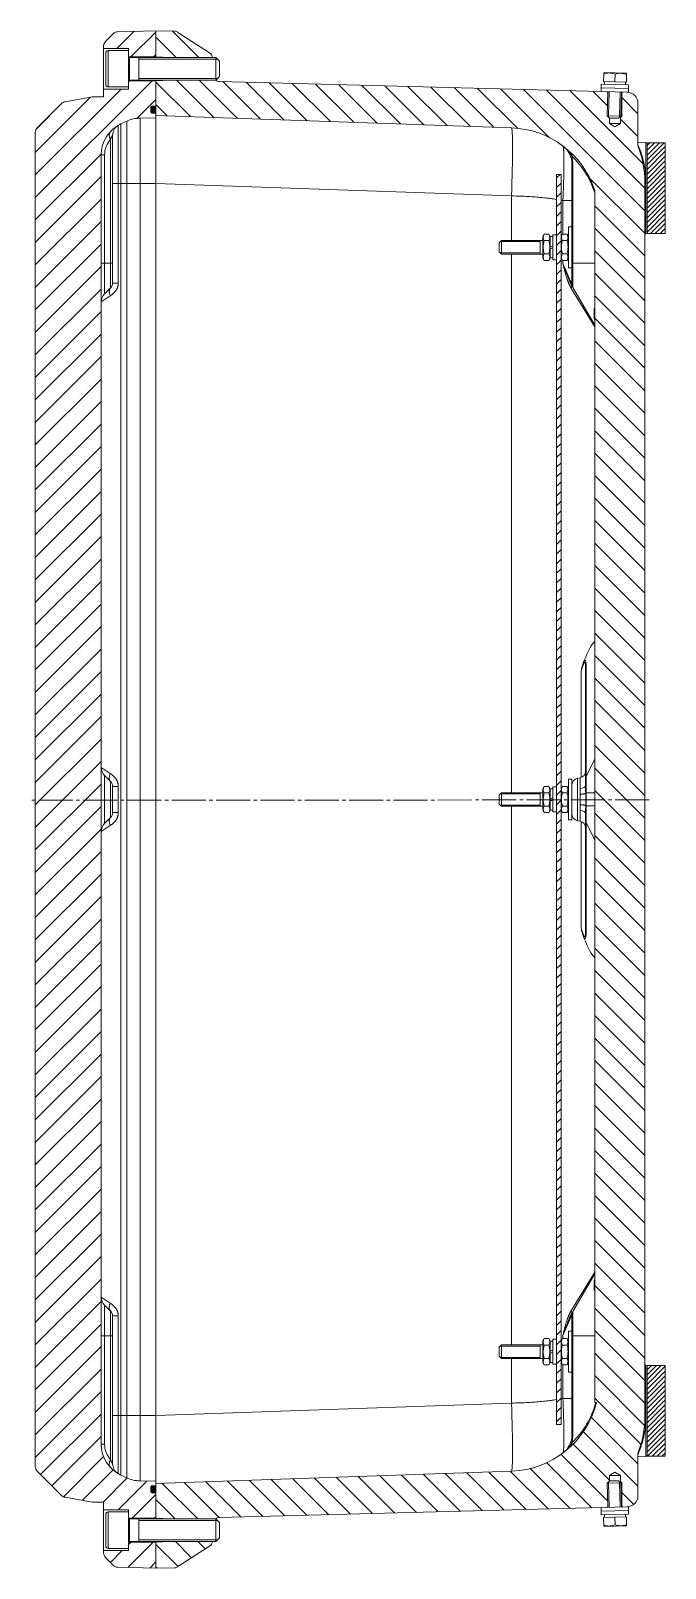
# Model space of a CAD drawing. Header units: millimetres. Extents: x -1133 to 1382, y -1174 to 1187.
# Drawn here: x -1133 to -854, y -338 to 338 of the extents above; entities that cross this region are included whole.
import ezdxf

# ---------------------------------------------------------------- set-up
doc = ezdxf.new("R2010")
doc.units = ezdxf.units.MM
doc.linetypes.add('K5LT_AXLED', pattern=[19.5, 15, -1.5, 1.5, -1.5])
doc.linetypes.add('K5LT_THIN', pattern=[0])
pattern_1 = [(45, (0, 0), (-1.0606602, 1.0606602), [])]

# ---------------------------------------------------------------- blocks, each defined once
blk = doc.blocks.new('U17')
h = blk.add_hatch()
h.set_pattern_fill('', angle=45, style=0, pattern_type=0)
h.set_pattern_definition([(45, (0, 0), (-2.12132, 2.12132), [])])
h.paths.add_polyline_path([(-901.74, 275), (-901.74, -275), (-899.74, -275), (-899.74, 275)])
at = {"color": 7, "linetype": 'K5LT_THIN', "lineweight": 18}
for p, q in [((-894.94, 279.56), (-894.54, 279.56)), ((-901.74, -275), (-901.74, 275)), ((-899.74, 275), (-901.74, 275)), ((-899.74, -275), (-899.74, 275)), ((-896.54, 252), (-894.94, 252)), ((-896.54, 252), (-896.54, 243)), ((-894.94, 252), (-894.94, 243)), ((-925.94, 246), (-926.94, 245)), ((-926.94, 243), (-926.94, 245)), ((-925.94, 245.46), (-926.48, 245.46)), ((-907.74, 246), (-925.94, 246)), ((-925.94, 243), (-925.94, 246)), ((-908.94, 245.46), (-925.94, 245.46)), ((-908.94, 243), (-908.94, 246)), ((-907.15, 248.77), (-907.74, 247.75)), ((-907.74, 247.75), (-907.74, 238.25)), ((-905.13, 248.77), (-907.15, 248.77)), ((-905.13, 245.89), (-907.15, 245.89)), ((-904.54, 247.75), (-905.13, 248.77)), ((-904.54, 247.75), (-904.54, 238.25)), ((-903.34, 247.65), (-904.54, 247.65)), ((-904.54, 243.23), (-903.34, 243.67)), ((-901.74, 248.5), (-903.34, 248.5)), ((-903.34, 243), (-903.34, 248.5)), ((-899.74, 247.75), (-899.15, 248.77)), ((-899.15, 248.77), (-897.13, 248.77)), ((-899.15, 245.89), (-897.13, 245.89)), ((-897.13, 248.77), (-896.54, 247.75)), ((-926.94, 241), (-926.94, 243)), ((-925.94, 240), (-926.94, 241)), ((-925.94, 240.54), (-926.48, 240.54)), ((-925.94, 240), (-925.94, 243)), ((-908.94, 240.54), (-925.94, 240.54)), ((-907.74, 240), (-925.94, 240)), ((-908.94, 240), (-908.94, 243)), ((-907.15, 237.23), (-907.74, 238.25)), ((-905.13, 240.11), (-907.15, 240.11)), ((-905.13, 237.23), (-907.15, 237.23)), ((-904.54, 238.25), (-905.13, 237.23)), ((-904.54, 242.33), (-903.34, 242.77)), ((-903.34, 238.35), (-904.54, 238.35)), ((-903.34, 237.5), (-903.34, 243)), ((-901.74, 237.5), (-903.34, 237.5)), ((-899.74, 238.25), (-899.15, 237.23)), ((-899.15, 240.11), (-897.13, 240.11)), ((-899.15, 237.23), (-897.13, 237.23)), ((-897.13, 237.23), (-896.54, 238.25)), ((-896.54, 243), (-896.54, 234)), ((-894.94, 243), (-894.94, 234)), ((-896.54, 234), (-894.94, 234)), ((-896.54, 9), (-894.94, 9)), ((-896.54, 9), (-896.54, 0)), ((-894.94, 9), (-894.94, 0)), ((-925.94, 3), (-926.94, 2)), ((-926.94, 0), (-926.94, 2)), ((-925.94, 2.46), (-926.48, 2.46)), ((-907.74, 3), (-925.94, 3)), ((-925.94, 0), (-925.94, 3)), ((-908.94, 2.46), (-925.94, 2.46)), ((-908.94, 0), (-908.94, 3)), ((-907.15, 5.77), (-907.74, 4.75)), ((-907.74, 4.75), (-907.74, -4.75)), ((-905.13, 5.77), (-907.15, 5.77)), ((-905.13, 2.89), (-907.15, 2.89)), ((-904.54, 4.75), (-905.13, 5.77)), ((-904.54, 4.75), (-904.54, -4.75)), ((-903.34, 4.65), (-904.54, 4.65)), ((-904.54, 0.23), (-903.34, 0.67)), ((-901.74, 5.5), (-903.34, 5.5)), ((-903.34, 0), (-903.34, 5.5)), ((-899.74, 4.75), (-899.15, 5.77)), ((-899.15, 5.77), (-897.13, 5.77)), ((-899.15, 2.89), (-897.13, 2.89)), ((-897.13, 5.77), (-896.54, 4.75)), ((-926.94, -2), (-926.94, 0)), ((-925.94, -3), (-926.94, -2)), ((-925.94, -2.46), (-926.48, -2.46)), ((-925.94, -3), (-925.94, 0)), ((-908.94, -2.46), (-925.94, -2.46)), ((-907.74, -3), (-925.94, -3)), ((-908.94, -3), (-908.94, 0)), ((-907.15, -5.77), (-907.74, -4.75)), ((-905.13, -2.89), (-907.15, -2.89)), ((-905.13, -5.77), (-907.15, -5.77)), ((-904.54, -4.75), (-905.13, -5.77)), ((-904.54, -0.67), (-903.34, -0.23)), ((-903.34, -4.65), (-904.54, -4.65)), ((-903.34, -5.5), (-903.34, 0)), ((-901.74, -5.5), (-903.34, -5.5)), ((-899.74, -4.75), (-899.15, -5.77)), ((-899.15, -2.89), (-897.13, -2.89)), ((-899.15, -5.77), (-897.13, -5.77)), ((-897.13, -5.77), (-896.54, -4.75)), ((-896.54, 0), (-896.54, -9)), ((-894.94, 0), (-894.94, -9)), ((-896.54, -9), (-894.94, -9)), ((-896.54, -234), (-894.94, -234)), ((-896.54, -234), (-896.54, -243)), ((-894.94, -234), (-894.94, -243)), ((-925.94, -240), (-926.94, -241)), ((-926.94, -243), (-926.94, -241)), ((-926.94, -245), (-926.94, -243)), ((-925.94, -240.54), (-926.48, -240.54)), ((-907.74, -240), (-925.94, -240)), ((-925.94, -243), (-925.94, -240)), ((-908.94, -240.54), (-925.94, -240.54)), ((-925.94, -246), (-925.94, -243)), ((-908.94, -243), (-908.94, -240)), ((-908.94, -246), (-908.94, -243)), ((-907.15, -237.23), (-907.74, -238.25)), ((-907.74, -238.25), (-907.74, -247.75)), ((-905.13, -237.23), (-907.15, -237.23)), ((-905.13, -240.11), (-907.15, -240.11)), ((-904.54, -238.25), (-905.13, -237.23)), ((-904.54, -238.25), (-904.54, -247.75)), ((-903.34, -238.35), (-904.54, -238.35)), ((-904.54, -242.77), (-903.34, -242.33)), ((-904.54, -243.67), (-903.34, -243.23)), ((-901.74, -237.5), (-903.34, -237.5)), ((-903.34, -243), (-903.34, -237.5)), ((-903.34, -248.5), (-903.34, -243)), ((-899.74, -238.25), (-899.15, -237.23)), ((-899.15, -237.23), (-897.13, -237.23)), ((-899.15, -240.11), (-897.13, -240.11)), ((-897.13, -237.23), (-896.54, -238.25)), ((-896.54, -243), (-896.54, -252)), ((-894.94, -243), (-894.94, -252)), ((-925.94, -246), (-926.94, -245)), ((-925.94, -245.46), (-926.48, -245.46)), ((-908.94, -245.46), (-925.94, -245.46)), ((-907.74, -246), (-925.94, -246)), ((-907.15, -248.77), (-907.74, -247.75)), ((-905.13, -245.89), (-907.15, -245.89)), ((-905.13, -248.77), (-907.15, -248.77)), ((-904.54, -247.75), (-905.13, -248.77)), ((-903.34, -247.65), (-904.54, -247.65)), ((-901.74, -248.5), (-903.34, -248.5)), ((-899.74, -247.75), (-899.15, -248.77)), ((-899.15, -245.89), (-897.13, -245.89)), ((-899.15, -248.77), (-897.13, -248.77)), ((-897.13, -248.77), (-896.54, -247.75)), ((-896.54, -252), (-894.94, -252)), ((-901.74, -275), (-899.74, -275))]:
    blk.add_line(p, q, dxfattribs=at)
blk.add_arc((-907.54, 279.56), 13, 0, 15.82769, dxfattribs=at)
for points, knots in [([(-895.03, 283.11), (-895.01, 283.21), (-894.98, 283.41), (-894.98, 283.68), (-895.02, 283.92), (-895.09, 284.14), (-895.2, 284.36), (-895.31, 284.49), (-895.39, 284.56)], [0, 0, 0, 0, 1.700982, 3.181791, 4.489469, 5.821236, 7.155995, 9, 9, 9, 9]), ([(-907.15, 248.77), (-907.26, 248.58), (-907.4, 248.3), (-907.51, 247.95), (-907.56, 247.74), (-907.59, 247.56), (-907.6, 247.38), (-907.59, 247.19), (-907.57, 246.97), (-907.52, 246.72), (-907.4, 246.35), (-907.26, 246.07), (-907.15, 245.89)], [0, 0, 0, 0, 2.66649, 3.810425, 4.700444, 5.503844, 6.294351, 7.038845, 8.091005, 9.12096, 10.454936, 13, 13, 13, 13]), ([(-907.15, 245.89), (-907.22, 245.63), (-907.32, 245.24), (-907.44, 244.68), (-907.51, 244.25), (-907.56, 243.82), (-907.59, 243.45), (-907.6, 243.1), (-907.6, 242.76), (-907.58, 242.39), (-907.54, 241.93), (-907.42, 241.15), (-907.27, 240.53), (-907.15, 240.11)], [0, 0, 0, 0, 1.896477, 2.871604, 4.103535, 5.062016, 5.927217, 6.778532, 7.580294, 8.339144, 9.455768, 10.905857, 14, 14, 14, 14]), ([(-905.13, 245.89), (-905.02, 246.08), (-904.88, 246.36), (-904.77, 246.71), (-904.72, 246.92), (-904.69, 247.1), (-904.68, 247.28), (-904.69, 247.47), (-904.71, 247.69), (-904.77, 247.94), (-904.89, 248.31), (-905.03, 248.59), (-905.13, 248.77)], [0, 0, 0, 0, 2.66649, 3.810425, 4.700444, 5.503844, 6.294351, 7.038845, 8.091005, 9.12096, 10.454936, 13, 13, 13, 13]), ([(-905.13, 240.11), (-905.06, 240.37), (-904.96, 240.76), (-904.84, 241.32), (-904.77, 241.75), (-904.72, 242.18), (-904.69, 242.55), (-904.68, 242.9), (-904.69, 243.24), (-904.7, 243.61), (-904.75, 244.07), (-904.86, 244.85), (-905.01, 245.47), (-905.13, 245.89)], [0, 0, 0, 0, 1.896477, 2.871604, 4.103535, 5.062016, 5.927217, 6.778532, 7.580294, 8.339144, 9.455768, 10.905857, 14, 14, 14, 14]), ([(-899.15, 248.77), (-899.26, 248.58), (-899.4, 248.3), (-899.51, 247.95), (-899.56, 247.74), (-899.59, 247.56), (-899.6, 247.38), (-899.59, 247.19), (-899.57, 246.97), (-899.52, 246.72), (-899.4, 246.35), (-899.26, 246.07), (-899.15, 245.89)], [0, 0, 0, 0, 2.66649, 3.810425, 4.700444, 5.503844, 6.294351, 7.038845, 8.091005, 9.12096, 10.454936, 13, 13, 13, 13]), ([(-899.15, 245.89), (-899.22, 245.63), (-899.32, 245.24), (-899.44, 244.68), (-899.51, 244.25), (-899.56, 243.82), (-899.59, 243.45), (-899.6, 243.1), (-899.6, 242.76), (-899.58, 242.39), (-899.54, 241.93), (-899.42, 241.15), (-899.27, 240.53), (-899.15, 240.11)], [0, 0, 0, 0, 1.896477, 2.871604, 4.103535, 5.062016, 5.927217, 6.778532, 7.580294, 8.339144, 9.455768, 10.905857, 14, 14, 14, 14]), ([(-897.13, 245.89), (-897.02, 246.08), (-896.88, 246.36), (-896.77, 246.71), (-896.72, 246.92), (-896.69, 247.1), (-896.68, 247.28), (-896.69, 247.47), (-896.71, 247.69), (-896.77, 247.94), (-896.89, 248.31), (-897.03, 248.59), (-897.13, 248.77)], [0, 0, 0, 0, 2.66649, 3.810425, 4.700444, 5.503844, 6.294351, 7.038845, 8.091005, 9.12096, 10.454936, 13, 13, 13, 13]), ([(-897.13, 240.11), (-897.06, 240.37), (-896.96, 240.76), (-896.84, 241.32), (-896.77, 241.75), (-896.72, 242.18), (-896.69, 242.55), (-896.68, 242.9), (-896.69, 243.24), (-896.7, 243.61), (-896.75, 244.07), (-896.86, 244.85), (-897.01, 245.47), (-897.13, 245.89)], [0, 0, 0, 0, 1.896477, 2.871604, 4.103535, 5.062016, 5.927217, 6.778532, 7.580294, 8.339144, 9.455768, 10.905857, 14, 14, 14, 14]), ([(-907.15, 240.11), (-907.26, 239.92), (-907.4, 239.64), (-907.51, 239.29), (-907.56, 239.08), (-907.59, 238.9), (-907.6, 238.72), (-907.59, 238.53), (-907.57, 238.31), (-907.52, 238.06), (-907.4, 237.69), (-907.26, 237.41), (-907.15, 237.23)], [0, 0, 0, 0, 2.66649, 3.810425, 4.700444, 5.503844, 6.294351, 7.038845, 8.091005, 9.12096, 10.454936, 13, 13, 13, 13]), ([(-905.13, 237.23), (-905.02, 237.42), (-904.88, 237.7), (-904.77, 238.05), (-904.72, 238.26), (-904.69, 238.44), (-904.68, 238.62), (-904.69, 238.81), (-904.71, 239.03), (-904.77, 239.28), (-904.89, 239.65), (-905.03, 239.93), (-905.13, 240.11)], [0, 0, 0, 0, 2.66649, 3.810425, 4.700444, 5.503844, 6.294351, 7.038845, 8.091005, 9.12096, 10.454936, 13, 13, 13, 13]), ([(-899.15, 240.11), (-899.26, 239.92), (-899.4, 239.64), (-899.51, 239.29), (-899.56, 239.08), (-899.59, 238.9), (-899.6, 238.72), (-899.59, 238.53), (-899.57, 238.31), (-899.52, 238.06), (-899.4, 237.69), (-899.26, 237.41), (-899.15, 237.23)], [0, 0, 0, 0, 2.66649, 3.810425, 4.700444, 5.503844, 6.294351, 7.038845, 8.091005, 9.12096, 10.454936, 13, 13, 13, 13]), ([(-897.13, 237.23), (-897.02, 237.42), (-896.88, 237.7), (-896.77, 238.05), (-896.72, 238.26), (-896.69, 238.44), (-896.68, 238.62), (-896.69, 238.81), (-896.71, 239.03), (-896.77, 239.28), (-896.89, 239.65), (-897.03, 239.93), (-897.13, 240.11)], [0, 0, 0, 0, 2.66649, 3.810425, 4.700444, 5.503844, 6.294351, 7.038845, 8.091005, 9.12096, 10.454936, 13, 13, 13, 13]), ([(-907.15, 5.77), (-907.26, 5.58), (-907.4, 5.3), (-907.51, 4.95), (-907.56, 4.74), (-907.59, 4.56), (-907.6, 4.38), (-907.59, 4.19), (-907.57, 3.97), (-907.52, 3.72), (-907.4, 3.35), (-907.26, 3.07), (-907.15, 2.89)], [0, 0, 0, 0, 2.66649, 3.810425, 4.700444, 5.503844, 6.294351, 7.038845, 8.091005, 9.12096, 10.454936, 13, 13, 13, 13]), ([(-907.15, 2.89), (-907.22, 2.63), (-907.32, 2.24), (-907.44, 1.68), (-907.51, 1.25), (-907.56, 0.82), (-907.59, 0.45), (-907.6, 0.1), (-907.6, -0.24), (-907.58, -0.61), (-907.54, -1.07), (-907.42, -1.85), (-907.27, -2.47), (-907.15, -2.89)], [0, 0, 0, 0, 1.896477, 2.871604, 4.103535, 5.062016, 5.927217, 6.778532, 7.580294, 8.339144, 9.455768, 10.905857, 14, 14, 14, 14]), ([(-905.13, 2.89), (-905.02, 3.08), (-904.88, 3.36), (-904.77, 3.71), (-904.72, 3.92), (-904.69, 4.1), (-904.68, 4.28), (-904.69, 4.47), (-904.71, 4.69), (-904.77, 4.94), (-904.89, 5.31), (-905.03, 5.59), (-905.13, 5.77)], [0, 0, 0, 0, 2.66649, 3.810425, 4.700444, 5.503844, 6.294351, 7.038845, 8.091005, 9.12096, 10.454936, 13, 13, 13, 13]), ([(-905.13, -2.89), (-905.06, -2.63), (-904.96, -2.24), (-904.84, -1.68), (-904.77, -1.25), (-904.72, -0.82), (-904.69, -0.45), (-904.68, -0.1), (-904.69, 0.24), (-904.7, 0.61), (-904.75, 1.07), (-904.86, 1.85), (-905.01, 2.47), (-905.13, 2.89)], [0, 0, 0, 0, 1.896477, 2.871604, 4.103535, 5.062016, 5.927217, 6.778532, 7.580294, 8.339144, 9.455768, 10.905857, 14, 14, 14, 14]), ([(-899.15, 5.77), (-899.26, 5.58), (-899.4, 5.3), (-899.51, 4.95), (-899.56, 4.74), (-899.59, 4.56), (-899.6, 4.38), (-899.59, 4.19), (-899.57, 3.97), (-899.52, 3.72), (-899.4, 3.35), (-899.26, 3.07), (-899.15, 2.89)], [0, 0, 0, 0, 2.66649, 3.810425, 4.700444, 5.503844, 6.294351, 7.038845, 8.091005, 9.12096, 10.454936, 13, 13, 13, 13]), ([(-899.15, 2.89), (-899.22, 2.63), (-899.32, 2.24), (-899.44, 1.68), (-899.51, 1.25), (-899.56, 0.82), (-899.59, 0.45), (-899.6, 0.1), (-899.6, -0.24), (-899.58, -0.61), (-899.54, -1.07), (-899.42, -1.85), (-899.27, -2.47), (-899.15, -2.89)], [0, 0, 0, 0, 1.896477, 2.871604, 4.103535, 5.062016, 5.927217, 6.778532, 7.580294, 8.339144, 9.455768, 10.905857, 14, 14, 14, 14]), ([(-897.13, 2.89), (-897.02, 3.08), (-896.88, 3.36), (-896.77, 3.71), (-896.72, 3.92), (-896.69, 4.1), (-896.68, 4.28), (-896.69, 4.47), (-896.71, 4.69), (-896.77, 4.94), (-896.89, 5.31), (-897.03, 5.59), (-897.13, 5.77)], [0, 0, 0, 0, 2.66649, 3.810425, 4.700444, 5.503844, 6.294351, 7.038845, 8.091005, 9.12096, 10.454936, 13, 13, 13, 13]), ([(-897.13, -2.89), (-897.06, -2.63), (-896.96, -2.24), (-896.84, -1.68), (-896.77, -1.25), (-896.72, -0.82), (-896.69, -0.45), (-896.68, -0.1), (-896.69, 0.24), (-896.7, 0.61), (-896.75, 1.07), (-896.86, 1.85), (-897.01, 2.47), (-897.13, 2.89)], [0, 0, 0, 0, 1.896477, 2.871604, 4.103535, 5.062016, 5.927217, 6.778532, 7.580294, 8.339144, 9.455768, 10.905857, 14, 14, 14, 14]), ([(-907.15, -2.89), (-907.26, -3.08), (-907.4, -3.36), (-907.51, -3.71), (-907.56, -3.92), (-907.59, -4.1), (-907.6, -4.28), (-907.59, -4.47), (-907.57, -4.69), (-907.52, -4.94), (-907.4, -5.31), (-907.26, -5.59), (-907.15, -5.77)], [0, 0, 0, 0, 2.66649, 3.810425, 4.700444, 5.503844, 6.294351, 7.038845, 8.091005, 9.12096, 10.454936, 13, 13, 13, 13]), ([(-905.13, -5.77), (-905.02, -5.58), (-904.88, -5.3), (-904.77, -4.95), (-904.72, -4.74), (-904.69, -4.56), (-904.68, -4.38), (-904.69, -4.19), (-904.71, -3.97), (-904.77, -3.72), (-904.89, -3.35), (-905.03, -3.07), (-905.13, -2.89)], [0, 0, 0, 0, 2.66649, 3.810425, 4.700444, 5.503844, 6.294351, 7.038845, 8.091005, 9.12096, 10.454936, 13, 13, 13, 13]), ([(-899.15, -2.89), (-899.26, -3.08), (-899.4, -3.36), (-899.51, -3.71), (-899.56, -3.92), (-899.59, -4.1), (-899.6, -4.28), (-899.59, -4.47), (-899.57, -4.69), (-899.52, -4.94), (-899.4, -5.31), (-899.26, -5.59), (-899.15, -5.77)], [0, 0, 0, 0, 2.66649, 3.810425, 4.700444, 5.503844, 6.294351, 7.038845, 8.091005, 9.12096, 10.454936, 13, 13, 13, 13]), ([(-897.13, -5.77), (-897.02, -5.58), (-896.88, -5.3), (-896.77, -4.95), (-896.72, -4.74), (-896.69, -4.56), (-896.68, -4.38), (-896.69, -4.19), (-896.71, -3.97), (-896.77, -3.72), (-896.89, -3.35), (-897.03, -3.07), (-897.13, -2.89)], [0, 0, 0, 0, 2.66649, 3.810425, 4.700444, 5.503844, 6.294351, 7.038845, 8.091005, 9.12096, 10.454936, 13, 13, 13, 13]), ([(-907.15, -237.23), (-907.26, -237.42), (-907.4, -237.7), (-907.51, -238.05), (-907.56, -238.26), (-907.59, -238.44), (-907.6, -238.62), (-907.59, -238.81), (-907.57, -239.03), (-907.52, -239.28), (-907.4, -239.65), (-907.26, -239.93), (-907.15, -240.11)], [0, 0, 0, 0, 2.66649, 3.810425, 4.700444, 5.503844, 6.294351, 7.038845, 8.091005, 9.12096, 10.454936, 13, 13, 13, 13]), ([(-907.15, -240.11), (-907.22, -240.37), (-907.32, -240.76), (-907.44, -241.32), (-907.51, -241.75), (-907.56, -242.18), (-907.59, -242.55), (-907.6, -242.9), (-907.6, -243.24), (-907.58, -243.61), (-907.54, -244.07), (-907.42, -244.85), (-907.27, -245.47), (-907.15, -245.89)], [0, 0, 0, 0, 1.896477, 2.871604, 4.103535, 5.062016, 5.927217, 6.778532, 7.580294, 8.339144, 9.455768, 10.905857, 14, 14, 14, 14]), ([(-905.13, -240.11), (-905.02, -239.92), (-904.88, -239.64), (-904.77, -239.29), (-904.72, -239.08), (-904.69, -238.9), (-904.68, -238.72), (-904.69, -238.53), (-904.71, -238.31), (-904.77, -238.06), (-904.89, -237.69), (-905.03, -237.41), (-905.13, -237.23)], [0, 0, 0, 0, 2.66649, 3.810425, 4.700444, 5.503844, 6.294351, 7.038845, 8.091005, 9.12096, 10.454936, 13, 13, 13, 13]), ([(-905.13, -245.89), (-905.06, -245.63), (-904.96, -245.24), (-904.84, -244.68), (-904.77, -244.25), (-904.72, -243.82), (-904.69, -243.45), (-904.68, -243.1), (-904.69, -242.76), (-904.7, -242.39), (-904.75, -241.93), (-904.86, -241.15), (-905.01, -240.53), (-905.13, -240.11)], [0, 0, 0, 0, 1.896477, 2.871604, 4.103535, 5.062016, 5.927217, 6.778532, 7.580294, 8.339144, 9.455768, 10.905857, 14, 14, 14, 14]), ([(-899.15, -237.23), (-899.26, -237.42), (-899.4, -237.7), (-899.51, -238.05), (-899.56, -238.26), (-899.59, -238.44), (-899.6, -238.62), (-899.59, -238.81), (-899.57, -239.03), (-899.52, -239.28), (-899.4, -239.65), (-899.26, -239.93), (-899.15, -240.11)], [0, 0, 0, 0, 2.66649, 3.810425, 4.700444, 5.503844, 6.294351, 7.038845, 8.091005, 9.12096, 10.454936, 13, 13, 13, 13]), ([(-899.15, -240.11), (-899.22, -240.37), (-899.32, -240.76), (-899.44, -241.32), (-899.51, -241.75), (-899.56, -242.18), (-899.59, -242.55), (-899.6, -242.9), (-899.6, -243.24), (-899.58, -243.61), (-899.54, -244.07), (-899.42, -244.85), (-899.27, -245.47), (-899.15, -245.89)], [0, 0, 0, 0, 1.896477, 2.871604, 4.103535, 5.062016, 5.927217, 6.778532, 7.580294, 8.339144, 9.455768, 10.905857, 14, 14, 14, 14]), ([(-897.13, -240.11), (-897.02, -239.92), (-896.88, -239.64), (-896.77, -239.29), (-896.72, -239.08), (-896.69, -238.9), (-896.68, -238.72), (-896.69, -238.53), (-896.71, -238.31), (-896.77, -238.06), (-896.89, -237.69), (-897.03, -237.41), (-897.13, -237.23)], [0, 0, 0, 0, 2.66649, 3.810425, 4.700444, 5.503844, 6.294351, 7.038845, 8.091005, 9.12096, 10.454936, 13, 13, 13, 13]), ([(-897.13, -245.89), (-897.06, -245.63), (-896.96, -245.24), (-896.84, -244.68), (-896.77, -244.25), (-896.72, -243.82), (-896.69, -243.45), (-896.68, -243.1), (-896.69, -242.76), (-896.7, -242.39), (-896.75, -241.93), (-896.86, -241.15), (-897.01, -240.53), (-897.13, -240.11)], [0, 0, 0, 0, 1.896477, 2.871604, 4.103535, 5.062016, 5.927217, 6.778532, 7.580294, 8.339144, 9.455768, 10.905857, 14, 14, 14, 14]), ([(-907.15, -245.89), (-907.26, -246.08), (-907.4, -246.36), (-907.51, -246.71), (-907.56, -246.92), (-907.59, -247.1), (-907.6, -247.28), (-907.59, -247.47), (-907.57, -247.69), (-907.52, -247.94), (-907.4, -248.31), (-907.26, -248.59), (-907.15, -248.77)], [0, 0, 0, 0, 2.66649, 3.810425, 4.700444, 5.503844, 6.294351, 7.038845, 8.091005, 9.12096, 10.454936, 13, 13, 13, 13]), ([(-905.13, -248.77), (-905.02, -248.58), (-904.88, -248.3), (-904.77, -247.95), (-904.72, -247.74), (-904.69, -247.56), (-904.68, -247.38), (-904.69, -247.19), (-904.71, -246.97), (-904.77, -246.72), (-904.89, -246.35), (-905.03, -246.07), (-905.13, -245.89)], [0, 0, 0, 0, 2.66649, 3.810425, 4.700444, 5.503844, 6.294351, 7.038845, 8.091005, 9.12096, 10.454936, 13, 13, 13, 13]), ([(-899.15, -245.89), (-899.26, -246.08), (-899.4, -246.36), (-899.51, -246.71), (-899.56, -246.92), (-899.59, -247.1), (-899.6, -247.28), (-899.59, -247.47), (-899.57, -247.69), (-899.52, -247.94), (-899.4, -248.31), (-899.26, -248.59), (-899.15, -248.77)], [0, 0, 0, 0, 2.66649, 3.810425, 4.700444, 5.503844, 6.294351, 7.038845, 8.091005, 9.12096, 10.454936, 13, 13, 13, 13]), ([(-897.13, -248.77), (-897.02, -248.58), (-896.88, -248.3), (-896.77, -247.95), (-896.72, -247.74), (-896.69, -247.56), (-896.68, -247.38), (-896.69, -247.19), (-896.71, -246.97), (-896.77, -246.72), (-896.89, -246.35), (-897.03, -246.07), (-897.13, -245.89)], [0, 0, 0, 0, 2.66649, 3.810425, 4.700444, 5.503844, 6.294351, 7.038845, 8.091005, 9.12096, 10.454936, 13, 13, 13, 13])]:
    blk.add_open_spline(points, degree=3, knots=knots, dxfattribs=at)
blk = doc.blocks.new('U16')
h = blk.add_hatch()
h.set_pattern_fill('', angle=45, style=0, pattern_type=0)
h.set_pattern_definition([(45, (0, 0), (-4.949747, 4.949747), [])])
h.paths.add_polyline_path([(-1089.94, 316.1), (-1089.94, 312.5), (-1100.94, 312.5), (-1100.94, 309.12), (-1105.94, 309.12), (-1117.87, 307.02), (-1119.47, 306.18), (-1130.06, 295.59), (-1130.94, 293.62), (-1130.94, 293.47), (-1130.94, -293.47), (-1130.17, -295.48), (-1130.06, -295.59), (-1119.47, -306.18), (-1117.87, -307.02), (-1105.94, -309.12), (-1100.94, -309.12), (-1100.94, -312.5), (-1089.94, -312.5), (-1089.94, -316.1), (-1089.91, -316.25), (-1077.94, -316.25), (-1077.94, -305.2), (-1078, -305.06), (-1078.14, -305), (-1079.74, -305), (-1080.02, -304.88), (-1080.14, -304.6), (-1080.14, -302.4), (-1080.02, -302.12), (-1079.74, -302), (-1078.14, -302), (-1078, -301.94), (-1077.94, -301.8), (-1077.94, -300), (-1084.82, -299.82), (-1089.62, -298.9), (-1090.77, -298.42), (-1093.28, -297.25), (-1097.31, -294.49), (-1100.24, -290.59), (-1101.76, -285.95), (-1101.94, -283.65), (-1101.94, 283.65), (-1101.15, 288.47), (-1098.85, 292.78), (-1095.29, 296.12), (-1093.28, 297.25), (-1090.77, 298.42), (-1086.07, 299.74), (-1084.82, 299.82), (-1077.94, 300), (-1077.94, 301.8), (-1078, 301.94), (-1078.14, 302), (-1079.74, 302), (-1080.02, 302.12), (-1080.14, 302.4), (-1080.14, 304.6), (-1080.02, 304.88), (-1079.74, 305), (-1078.14, 305), (-1078, 305.06), (-1077.94, 305.2), (-1077.94, 316.25), (-1089.91, 316.25)])
h.paths.add_polyline_path([(-1089.94, -326.9), (-1089.94, -330.5), (-1100.94, -330.5), (-1100.94, -331.41), (-1100.17, -333.42), (-1100.06, -333.53), (-1096.65, -336.94), (-1094.68, -337.81), (-1094.61, -337.81), (-1077.94, -338.25), (-1077.94, -326.75), (-1089.91, -326.75)])
h.paths.add_polyline_path([(-1089.94, 330.5), (-1089.94, 326.9), (-1089.91, 326.75), (-1077.94, 326.75), (-1077.94, 338.25), (-1094.61, 337.81), (-1096.6, 336.99), (-1096.65, 336.94), (-1100.06, 333.53), (-1100.94, 331.56), (-1100.94, 331.41), (-1100.94, 330.5)])
h = blk.add_hatch()
h.set_pattern_fill('', angle=-45, style=0, pattern_type=0)
h.set_pattern_definition([(-45, (0, 0), (4.949747, 4.949747), [])])
h.paths.add_polyline_path([(-1074.88, 316.5), (-1074.94, 316.4), (-1077.94, 316.4), (-1077.94, 301), (-921.54, 295.54), (-913.63, 294.46), (-906.08, 291.84), (-899.21, 287.76), (-893.28, 282.4), (-888.54, 275.97), (-885.17, 268.73), (-885.05, 268.37), (-884.94, 267.73), (-884.94, -265.27), (-884.14, -265.27), (-886.84, -272.79), (-890.99, -279.62), (-896.41, -285.5), (-902.89, -290.17), (-910.16, -293.47), (-917.95, -295.25), (-921.54, -295.54), (-1077.94, -301), (-1077.94, -316.4), (-1074.94, -316.4), (-1074.88, -316.5), (-1051.71, -316.5), (-1050.02, -315.92), (-879.16, -311.45), (-879.16, -311.43), (-879.5, -311.43), (-879.17, -311.1), (-879.43, -300.85), (-878.5, -299.87), (-878.5, -297.43), (-876.04, -295.95), (-873.58, -297.43), (-873.58, -300.56), (-873.44, -300.7), (-873.17, -310.84), (-872.73, -311.28), (-870.81, -311.23), (-868.14, -310.38), (-866.35, -308.22), (-865.94, -306.23), (-865.94, -288.21), (-865.61, -286.42), (-863.5, -278.71), (-862.94, -272.06), (-862.94, 272.06), (-863.74, 280.01), (-865.61, 286.42), (-865.94, 288.21), (-865.94, 306.23), (-866.72, 308.92), (-868.83, 310.77), (-870.81, 311.23), (-872.73, 311.28), (-873.17, 310.84), (-873.44, 300.7), (-873.58, 300.56), (-873.58, 297.43), (-876.04, 295.95), (-878.5, 297.43), (-878.5, 299.87), (-879.43, 300.85), (-879.17, 311.1), (-879.5, 311.43), (-879.16, 311.43), (-879.16, 311.45), (-1050.02, 315.92), (-1051.71, 316.5)])
h.paths.add_polyline_path([(-1052.99, 326.5), (-1054.11, 328.34), (-1054.3, 328.48), (-1068.22, 337.55), (-1069.78, 338.04), (-1077.94, 338.25), (-1077.94, 326.6), (-1074.94, 326.6), (-1074.88, 326.5)])
h.paths.add_polyline_path([(-1074.88, -326.5), (-1074.94, -326.6), (-1077.94, -326.6), (-1077.94, -338.25), (-1069.78, -338.04), (-1068.22, -337.55), (-1054.3, -328.48), (-1053.04, -326.74), (-1052.99, -326.5)])
h = blk.add_hatch()
h.set_pattern_fill('', angle=45, style=0, pattern_type=0)
h.set_pattern_definition([(45, (0, 0), (-0.3535534, 0.3535534), [])])
h.paths.add_polyline_path([(-1080.14, -302.4), (-1080.14, -304.6), (-1080.02, -304.88), (-1079.74, -305), (-1078.14, -305), (-1078, -305.06), (-1077.94, -305.2), (-1077.94, -301.8), (-1078, -301.94), (-1078.14, -302), (-1079.74, -302), (-1080.02, -302.12)])
h.paths.add_polyline_path([(-1080.14, 304.6), (-1080.14, 302.4), (-1080.02, 302.12), (-1079.74, 302), (-1078.14, 302), (-1078, 301.94), (-1077.94, 301.8), (-1077.94, 305.2), (-1078, 305.06), (-1078.14, 305), (-1079.74, 305), (-1080.02, 304.88)])
h = blk.add_hatch()
h.set_pattern_fill('', angle=45, style=0, pattern_type=0)
h.set_pattern_definition(pattern_1)
h.paths.add_polyline_path([(-861.94, 289), (-861.94, 249), (-853.94, 249), (-853.94, 289)])
h = blk.add_hatch()
h.set_pattern_fill('', angle=45, style=0, pattern_type=0)
h.set_pattern_definition(pattern_1)
h.paths.add_polyline_path([(-861.94, -249), (-861.94, -289), (-853.94, -289), (-853.94, -249)])
at = {"color": 7, "linetype": 'K5LT_THIN', "lineweight": 18}
for p, q in [((-1096.65, 336.94), (-1100.06, 333.53)), ((-1077.94, 338.25), (-1094.61, 337.81)), ((-1077.94, 338.25), (-1077.94, 326.75)), ((-1077.94, 338.25), (-1077.94, 326.6)), ((-1069.78, 338.04), (-1077.94, 338.25)), ((-1068.22, 337.55), (-1054.3, 328.48)), ((-1100.94, 331.41), (-1100.94, 331.41)), ((-1100.94, 331.41), (-1100.94, 330.5)), ((-1100.94, 330.5), (-1100.94, 312.5)), ((-1089.94, 330.5), (-1100.94, 330.5)), ((-1099.94, 328.5), (-1099.94, 321.5)), ((-1098.94, 329.5), (-1089.94, 329.5)), ((-1098.94, 329.5), (-1098.94, 321.5)), ((-1089.94, 329.5), (-1089.94, 330.5)), ((-1089.94, 329.5), (-1089.94, 321.5)), ((-1077.94, 326.75), (-1089.91, 326.75)), ((-1089.54, 326.5), (-1051.54, 326.5)), ((-1089.54, 326.5), (-1089.54, 316.5)), ((-1085.44, 326.5), (-1085.44, 316.5)), ((-1085.44, 325.69), (-1051.54, 325.69)), ((-1074.94, 326.6), (-1077.94, 326.6)), ((-1077.94, 326.6), (-1077.94, 326.5)), ((-1074.94, 326.6), (-1074.94, 326.5)), ((-1074.88, 326.5), (-1074.94, 326.6)), ((-1074.88, 326.5), (-1052.99, 326.5)), ((-1051.54, 326.5), (-1049.94, 324.9)), ((-1051.54, 326.5), (-1051.54, 316.5)), ((-1051.54, 325.69), (-1050.73, 325.69)), ((-1049.94, 324.9), (-1049.94, 318.1)), ((-1099.94, 321.5), (-1099.94, 314.5)), ((-1098.94, 321.5), (-1098.94, 313.5)), ((-1089.94, 321.5), (-1089.94, 313.5)), ((-1051.54, 316.5), (-1049.94, 318.1)), ((-881.04, 315.9), (-880.95, 319.31)), ((-880.95, 319.31), (-880.94, 319.75)), ((-880.94, 319.75), (-880.69, 319.89)), ((-871.19, 319.64), (-880.69, 319.89)), ((-876.04, 315.77), (-875.95, 319.18)), ((-870.94, 319.49), (-871.19, 319.64)), ((-871.04, 315.64), (-870.96, 319.05)), ((-870.94, 319.49), (-870.96, 319.05)), ((-1089.94, 312.5), (-1100.94, 312.5)), ((-1100.94, 312.5), (-1100.94, 309.12)), ((-1098.94, 313.5), (-1089.94, 313.5)), ((-1089.94, 312.5), (-1089.94, 313.5)), ((-1077.94, 316.25), (-1089.91, 316.25)), ((-1089.54, 316.5), (-1051.54, 316.5)), ((-1085.44, 317.31), (-1051.54, 317.31)), ((-1077.94, 316.5), (-1077.94, 316.4)), ((-1074.94, 316.4), (-1077.94, 316.4)), ((-1077.94, 316.4), (-1077.94, 301)), ((-1077.94, 316.25), (-1077.94, 305.2)), ((-1074.94, 316.5), (-1074.94, 316.4)), ((-1074.88, 316.5), (-1074.94, 316.4)), ((-1074.88, 316.5), (-1052.94, 316.5)), ((-1051.54, 317.31), (-1050.73, 317.31)), ((-882.16, 311.53), (-1050.02, 315.92)), ((-882.11, 313.13), (-882.16, 311.53)), ((-870.16, 311.21), (-882.16, 311.53)), ((-882.07, 314.73), (-882.11, 313.13)), ((-870.12, 312.81), (-882.11, 313.13)), ((-870.12, 312.81), (-882.11, 313.13)), ((-870.08, 314.41), (-882.07, 314.73)), ((-881.04, 315.9), (-876.04, 315.77)), ((-880.69, 315.89), (-880.72, 314.69)), ((-879.5, 311.43), (-879.16, 311.43)), ((-879.17, 311.1), (-879.5, 311.43)), ((-879.16, 311.45), (-879.43, 300.85)), ((-878.62, 311.44), (-878.89, 300.84)), ((-876.04, 315.77), (-871.04, 315.64)), ((-873.7, 311.31), (-873.98, 300.71)), ((-873.16, 311.29), (-873.44, 300.7)), ((-873.17, 310.84), (-872.73, 311.28)), ((-870.12, 312.81), (-870.16, 311.21)), ((-870.08, 314.41), (-870.12, 312.81)), ((-1119.47, 306.18), (-1130.06, 295.59)), ((-1105.94, 309.12), (-1117.87, 307.02)), ((-1100.94, 309.12), (-1105.94, 309.12)), ((-1080.14, 304.6), (-1080.14, 302.4)), ((-1080.14, 304.6), (-1080.14, 302.4)), ((-1078.14, 305), (-1079.74, 305)), ((-1078.14, 305), (-1079.74, 305)), ((-1077.94, 301.8), (-1077.94, 305.2)), ((-873.04, 310.97), (-873.04, 300.43)), ((-865.94, 288.21), (-865.94, 306.23)), ((-1090.77, 298.42), (-1093.28, 297.25)), ((-1090.77, 271), (-1090.77, 298.42)), ((-1077.94, 300), (-1084.82, 299.82)), ((-1084.82, 271), (-1084.82, 299.82)), ((-1079.74, 302), (-1078.14, 302)), ((-1079.74, 302), (-1078.14, 302)), ((-1077.94, 301.8), (-1077.94, 300)), ((-921.54, 295.54), (-1077.94, 301)), ((-1077.94, 271), (-1077.94, 300)), ((-879.43, 300.85), (-878.46, 299.83)), ((-873.44, 300.7), (-879.43, 300.85)), ((-879.04, 300.44), (-879.04, 300.43)), ((-879.03, 300.43), (-879.04, 300.43)), ((-878.89, 300.84), (-878.91, 300.3)), ((-878.5, 297.43), (-878.5, 299.87)), ((-874.46, 299.72), (-878.46, 299.83)), ((-873.44, 300.7), (-874.46, 299.72)), ((-873.98, 300.71), (-873.99, 300.17)), ((-873.72, 300.43), (-873.58, 300.43)), ((-873.58, 297.43), (-873.58, 300.56)), ((-873.04, 300.43), (-873.58, 300.43)), ((-1130.94, 293.47), (-1130.94, -293.47)), ((-1096.94, 292.31), (-1096.94, 236)), ((-1094.44, 271), (-1094.44, 296.64)), ((-1093.28, 271), (-1093.28, 297.25)), ((-878.5, 297.43), (-873.58, 297.43)), ((-876.04, 295.95), (-878.5, 297.43)), ((-876.04, 295.95), (-873.58, 297.43)), ((-1097.82, 290.44), (-1097.82, 236)), ((-898.92, 287.55), (-898.94, 287.56)), ((-898.92, 287.55), (-898.94, 287.56)), ((-898.92, 287.55), (-898.94, 287.56)), ((-865.94, 289.21), (-862.41, 289.02)), ((-862.41, 289.02), (-862.41, 248.98)), ((-853.94, 289), (-861.94, 289)), ((-861.94, 249), (-861.94, 289)), ((-853.94, 249), (-853.94, 289)), ((-1100.48, 283.65), (-1101.94, 283.65)), ((-1101.94, -283.65), (-1101.94, 283.65)), ((-1100.48, 283.65), (-1100.48, 236)), ((-894.94, 236), (-894.94, 279.56)), ((-894.54, 236), (-894.54, 279.56)), ((-1096.94, 271), (-1094.44, 271)), ((-1093.28, 271), (-1094.44, 271)), ((-1094.44, 227.24), (-1094.44, 271)), ((-1093.28, -271), (-1093.28, 271)), ((-1093.28, 271), (-1090.77, 271)), ((-1090.77, -271), (-1090.77, 271)), ((-1084.82, 271), (-1090.77, 271)), ((-1084.82, 271), (-1077.94, 271)), ((-1084.82, -271), (-1084.82, 271)), ((-921.54, 265.56), (-1077.94, 271.02)), ((-1077.94, 271), (-1077.94, -271)), ((-862.94, -272.06), (-862.94, 272.06)), ((-862.47, 271.98), (-862.47, 248.97)), ((-921.54, 265.56), (-921.54, 246)), ((-884.94, 267.73), (-884.94, -265.27)), ((-898.94, 263.56), (-898.94, 248.77)), ((-862.47, 248.97), (-862.41, 248.98)), ((-861.94, 249), (-853.94, 249)), ((-921.54, 240), (-921.54, 3)), ((-898.94, 237.23), (-898.94, 235.81)), ((-1100.48, 236), (-1101.94, 236)), ((-1100.48, 236), (-1100.48, 222.46)), ((-1100.48, 236), (-1097.82, 236)), ((-1097.82, 225.12), (-1097.82, 236)), ((-1096.94, 236), (-1097.82, 236)), ((-1096.94, 227.24), (-1096.94, 236)), ((-898.94, 235.81), (-894.94, 226.8)), ((-894.54, 236), (-894.94, 236)), ((-894.94, 236), (-894.94, 226.8)), ((-894.54, 236), (-894.54, 225.3)), ((-884.94, 236), (-894.54, 236)), ((-1100.48, 222.46), (-1097.82, 225.12)), ((-1094.44, 227.24), (-1096.94, 227.24)), ((-895.39, 225.16), (-884.94, 207.97)), ((-895.03, 226.16), (-894.54, 225.3)), ((-884.94, 208.68), (-894.54, 225.3)), ((-1101.94, 218.93), (-1097.96, 221.59)), ((-885.21, 212.31), (-885.21, 215.59)), ((-890.94, 56.51), (-890.94, 9.69)), ((-888.94, 9.55), (-888.94, 58.81)), ((-888.76, 10.28), (-888.76, 59.54)), ((-1097.96, 11.41), (-1101.94, 14.07)), ((-884.94, 17.7), (-888.76, 10.28)), ((-1100.48, 10.54), (-1100.48, -10.54)), ((-1100.48, 10.54), (-1097.82, 7.88)), ((-1097.82, -7.88), (-1097.82, 7.88)), ((-891.42, 9.56), (-892.46, 9.38)), ((-892.46, -9.38), (-892.46, 9.38)), ((-891.42, 4.79), (-891.42, 9.56)), ((-888.94, 9.55), (-888.94, 6.26)), ((-888.76, 10.28), (-888.76, 2.86)), ((-1096.94, -5.76), (-1096.94, 5.76)), ((-1096.94, 5.76), (-1094.44, 5.76)), ((-1094.44, -5.76), (-1094.44, 5.76)), ((-888.92, 2.85), (-888.76, 2.86)), ((-888.76, -2.86), (-888.76, 2.86)), ((-884.94, 2.86), (-888.76, 2.86)), ((-1094.44, -5.76), (-1096.94, -5.76)), ((-921.54, -3), (-921.54, -240)), ((-891.42, -9.56), (-891.42, -4.79)), ((-888.94, -6.26), (-888.94, -9.55)), ((-888.76, -2.86), (-888.92, -2.86)), ((-888.76, -2.86), (-888.76, -10.28)), ((-884.94, -2.86), (-888.76, -2.86)), ((-1101.94, -14.07), (-1097.96, -11.41)), ((-1100.48, -10.54), (-1097.82, -7.88)), ((-891.42, -9.56), (-892.46, -9.38)), ((-890.94, -9.69), (-890.94, -56.51)), ((-888.94, -58.81), (-888.94, -9.55)), ((-888.76, -59.54), (-888.76, -10.28)), ((-884.94, -17.7), (-888.76, -10.28)), ((-884.94, -207.97), (-895.39, -225.16)), ((-884.94, -208.68), (-894.54, -225.3)), ((-885.21, -215.59), (-885.21, -212.31)), ((-1097.96, -221.59), (-1101.94, -218.93)), ((-1100.48, -222.46), (-1100.48, -236)), ((-1100.48, -222.46), (-1097.82, -225.12)), ((-1097.82, -236), (-1097.82, -225.12)), ((-1096.94, -236), (-1096.94, -227.24)), ((-1096.94, -227.24), (-1094.44, -227.24)), ((-1094.44, -271), (-1094.44, -227.24)), ((-898.94, -235.81), (-894.94, -226.8)), ((-895.03, -226.16), (-894.54, -225.3)), ((-894.94, -226.8), (-894.94, -236)), ((-894.54, -225.3), (-894.54, -236)), ((-1100.48, -236), (-1101.94, -236)), ((-1100.48, -236), (-1100.48, -283.65)), ((-1100.48, -236), (-1097.82, -236)), ((-1097.82, -236), (-1097.82, -290.44)), ((-1097.82, -236), (-1096.94, -236)), ((-1096.94, -236), (-1096.94, -292.31)), ((-898.94, -235.81), (-898.94, -237.23)), ((-894.94, -236), (-894.54, -236)), ((-894.94, -279.56), (-894.94, -236)), ((-894.54, -279.56), (-894.54, -236)), ((-884.94, -236), (-894.54, -236)), ((-921.54, -246), (-921.54, -265.56)), ((-898.94, -248.77), (-898.94, -263.56)), ((-862.47, -248.97), (-862.41, -248.98)), ((-862.47, -248.97), (-862.47, -271.98)), ((-862.41, -248.98), (-862.41, -289.02)), ((-853.94, -249), (-861.94, -249)), ((-861.94, -289), (-861.94, -249)), ((-853.94, -289), (-853.94, -249)), ((-921.54, -265.56), (-1077.94, -271.02)), ((-884.94, -265.27), (-884.14, -265.27)), ((-1094.44, -271), (-1096.94, -271)), ((-1093.28, -271), (-1094.44, -271)), ((-1094.44, -296.64), (-1094.44, -271)), ((-1093.28, -297.25), (-1093.28, -271)), ((-1093.28, -271), (-1090.77, -271)), ((-1084.82, -271), (-1090.77, -271)), ((-1090.77, -298.42), (-1090.77, -271)), ((-1084.82, -271), (-1077.94, -271)), ((-1084.82, -299.82), (-1084.82, -271)), ((-1077.94, -300), (-1077.94, -271)), ((-1100.48, -283.65), (-1101.94, -283.65)), ((-894.54, -279.56), (-894.94, -279.56)), ((-898.92, -287.55), (-898.94, -287.56)), ((-898.92, -287.55), (-898.94, -287.56)), ((-898.92, -287.55), (-898.94, -287.56)), ((-865.94, -306.23), (-865.94, -288.21)), ((-865.94, -289.21), (-862.41, -289.02)), ((-861.94, -289), (-853.94, -289)), ((-1130.06, -295.59), (-1119.47, -306.18)), ((-1093.28, -297.25), (-1090.77, -298.42)), ((-1077.94, -301), (-921.54, -295.54)), ((-876.04, -295.95), (-878.5, -297.43)), ((-878.5, -297.43), (-873.58, -297.43)), ((-878.5, -297.43), (-878.5, -299.87)), ((-876.04, -295.95), (-873.58, -297.43)), ((-873.58, -297.43), (-873.58, -300.56)), ((-1084.82, -299.82), (-1077.94, -300)), ((-1080.14, -302.4), (-1080.14, -304.6)), ((-1080.14, -302.4), (-1080.14, -304.6)), ((-1078.14, -302), (-1079.74, -302)), ((-1078.14, -302), (-1079.74, -302)), ((-1077.94, -300), (-1077.94, -301.8)), ((-1077.94, -301), (-1077.94, -316.4)), ((-1077.94, -305.2), (-1077.94, -301.8)), ((-879.43, -300.85), (-878.46, -299.83)), ((-879.43, -300.85), (-873.44, -300.7)), ((-879.16, -311.45), (-879.43, -300.85)), ((-879.04, -300.44), (-879.04, -300.43)), ((-879.04, -300.43), (-879.03, -300.43)), ((-878.89, -300.84), (-878.91, -300.3)), ((-878.62, -311.44), (-878.89, -300.84)), ((-878.46, -299.83), (-874.46, -299.72)), ((-873.44, -300.7), (-874.46, -299.72)), ((-873.98, -300.71), (-873.99, -300.17)), ((-873.7, -311.31), (-873.98, -300.71)), ((-873.72, -300.43), (-873.58, -300.43)), ((-873.58, -300.43), (-873.04, -300.43)), ((-873.16, -311.29), (-873.44, -300.7)), ((-873.04, -310.97), (-873.04, -300.43)), ((-1117.87, -307.02), (-1105.94, -309.12)), ((-1105.94, -309.12), (-1100.94, -309.12)), ((-1100.94, -309.12), (-1100.94, -312.5)), ((-1079.74, -305), (-1078.14, -305)), ((-1079.74, -305), (-1078.14, -305)), ((-1077.94, -305.2), (-1077.94, -316.25)), ((-879.17, -311.1), (-879.5, -311.43)), ((-873.17, -310.84), (-872.73, -311.28)), ((-1100.94, -312.5), (-1100.94, -330.5)), ((-1089.94, -312.5), (-1100.94, -312.5)), ((-1099.94, -314.5), (-1099.94, -321.5)), ((-1098.94, -313.5), (-1089.94, -313.5)), ((-1098.94, -313.5), (-1098.94, -321.5)), ((-1089.94, -313.5), (-1089.94, -312.5)), ((-1089.94, -313.5), (-1089.94, -321.5)), ((-1077.94, -316.25), (-1089.91, -316.25)), ((-1089.54, -316.5), (-1051.54, -316.5)), ((-1089.54, -316.5), (-1089.54, -326.5)), ((-1085.44, -316.5), (-1085.44, -326.5)), ((-1085.44, -317.31), (-1051.54, -317.31)), ((-1074.94, -316.4), (-1077.94, -316.4)), ((-1077.94, -316.4), (-1077.94, -316.5)), ((-1074.94, -316.4), (-1074.94, -316.5)), ((-1074.88, -316.5), (-1074.94, -316.4)), ((-1074.88, -316.5), (-1052.94, -316.5)), ((-1051.54, -316.5), (-1049.94, -318.1)), ((-1051.54, -316.5), (-1051.54, -326.5)), ((-1051.54, -317.31), (-1050.73, -317.31)), ((-1050.02, -315.92), (-882.16, -311.53)), ((-882.16, -311.53), (-870.16, -311.21)), ((-882.11, -313.13), (-882.16, -311.53)), ((-882.11, -313.13), (-870.12, -312.81)), ((-882.11, -313.13), (-870.12, -312.81)), ((-882.07, -314.73), (-882.11, -313.13)), ((-882.07, -314.73), (-870.08, -314.41)), ((-876.04, -315.77), (-881.04, -315.9)), ((-881.04, -315.9), (-880.95, -319.31)), ((-879.5, -311.43), (-879.16, -311.43)), ((-871.04, -315.64), (-876.04, -315.77)), ((-876.04, -315.77), (-875.95, -319.18)), ((-871.39, -315.65), (-871.43, -314.45)), ((-871.04, -315.64), (-870.96, -319.05)), ((-870.12, -312.81), (-870.16, -311.21)), ((-870.08, -314.41), (-870.12, -312.81)), ((-1099.94, -321.5), (-1099.94, -328.5)), ((-1098.94, -321.5), (-1098.94, -329.5)), ((-1089.94, -321.5), (-1089.94, -329.5)), ((-1049.94, -318.1), (-1049.94, -324.9)), ((-880.94, -319.75), (-880.95, -319.31)), ((-880.94, -319.75), (-880.69, -319.89)), ((-880.69, -319.89), (-871.19, -319.64)), ((-870.94, -319.49), (-871.19, -319.64)), ((-870.96, -319.05), (-870.94, -319.49)), ((-1089.94, -330.5), (-1100.94, -330.5)), ((-1100.94, -330.5), (-1100.94, -331.41)), ((-1098.94, -329.5), (-1089.94, -329.5)), ((-1089.94, -330.5), (-1089.94, -329.5)), ((-1077.94, -326.75), (-1089.91, -326.75)), ((-1089.54, -326.5), (-1051.54, -326.5)), ((-1085.44, -325.69), (-1051.54, -325.69)), ((-1077.94, -326.5), (-1077.94, -326.6)), ((-1074.94, -326.6), (-1077.94, -326.6)), ((-1077.94, -326.6), (-1077.94, -338.25)), ((-1077.94, -326.75), (-1077.94, -338.25)), ((-1074.94, -326.5), (-1074.94, -326.6)), ((-1074.88, -326.5), (-1074.94, -326.6)), ((-1074.88, -326.5), (-1052.99, -326.5)), ((-1054.3, -328.48), (-1068.22, -337.55)), ((-1051.54, -326.5), (-1049.94, -324.9)), ((-1051.54, -325.69), (-1050.73, -325.69)), ((-1100.06, -333.53), (-1096.65, -336.94)), ((-1094.61, -337.81), (-1077.94, -338.25)), ((-1077.94, -338.25), (-1069.78, -338.04))]:
    blk.add_line(p, q, dxfattribs=at)
at = {"color": 30, "linetype": 'K5LT_AXLED', "lineweight": 18, "true_color": 0xff8000}
blk.add_line((-860.94, -0.2), (-1132.94, -0.26), dxfattribs=at)
at = {"color": 7, "linetype": 'K5LT_THIN', "lineweight": 18}
for centre, radius, start, end in [((-1097.94, 331.41), 3, 135, 180), ((-1094.53, 334.81), 3, 91.5, 135), ((-1069.86, 335.04), 3, 56.91977, 88.5), ((-1098.94, 328.5), 1, 90, 180), ((-1089.54, 326.9), 0.4, 180, 270), ((-1055.94, 325.97), 3, 10.19112, 56.91977), ((-1098.94, 314.5), 1, 180, 270), ((-1089.54, 316.1), 0.4, 90, 180), ((-1049.94, 318.92), 3, 233.85144, 268.5), ((-870.94, 306.23), 5, 0, 88.5), ((-1117.35, 304.06), 3, 100, 135), ((-1079.74, 304.6), 0.4, 90, 180), ((-1079.74, 304.6), 0.4, 90, 180), ((-1078.14, 305.2), 0.2, 270, 0), ((-1078.14, 305.2), 0.2, 270, 0), ((-1084.43, 284.82), 15, 91.5, 115), ((-1079.74, 302.4), 0.4, 180, 270), ((-1079.74, 302.4), 0.4, 180, 270), ((-1078.14, 301.8), 0.2, 0, 90), ((-1078.14, 301.8), 0.2, 0, 90), ((-1127.94, 293.47), 3, 135, 180), ((-1086.94, 283.65), 15, 115, 180), ((-1091.94, 292.31), 5, 120, 180), ((-1091.94, 292.31), 5, 120, 180), ((-922.94, 255.56), 40, 18.67172, 88), ((-1090.48, 283.65), 10, 137.24933, 180), ((-904.94, 279.56), 10, 0, 53.09354), ((-860.94, 288.21), 5, 180, 201.03947), ((-902.94, 272.06), 40, 0, 21.03947), ((-862.44, 288.53), 0.5, 0, 87), ((-921.21, 255.56), 38, 17.3656, 46.45941), ((-886.94, 267.73), 2, 0, 18.67172), ((-862.44, 248.47), 0.5, 93, 179.99702), ((-862.44, 249.47), 0.5, 273, 0), ((-1099.94, 227.24), 3, 315, 0), ((-891.94, 226.8), 3, 180, 210), ((-1096.94, 218.93), 5, 135.00014, 179.99986), ((-1096.94, 218.93), 5, 135, 180), ((-1096.94, 14.07), 5, 180, 225), ((-1099.94, 5.76), 3, 0, 45), ((-891.94, 6.42), 3, 100, 180), ((-891.94, 12.52), 3, 280, 0), ((-1099.94, -5.76), 3, 315, 0), ((-891.94, -6.42), 3, 180, 260), ((-1096.94, -14.07), 5, 135.00014, 179.99986), ((-1096.94, -14.07), 5, 135, 180), ((-891.94, -12.52), 3, 0, 80), ((-1096.94, -218.93), 5, 180, 225), ((-1099.94, -227.24), 3, 0, 45), ((-891.94, -226.8), 3, 150, 180), ((-862.44, -248.47), 0.5, 180.00298, 267), ((-862.44, -249.47), 0.5, 0, 87), ((-922.94, -255.56), 40, 272, 345.94807), ((-921.21, -255.56), 38, 313.54059, 345.19203), ((-902.94, -272.06), 40, 338.96053, 0), ((-1086.94, -283.65), 15, 180, 245), ((-1090.48, -283.65), 10, 180, 222.75067), ((-904.94, -279.56), 10, 306.87199, 0), ((-907.54, -279.56), 13, 344.17231, 0), ((-860.94, -288.21), 5, 158.96053, 180), ((-862.44, -288.53), 0.5, 273, 0), ((-1127.94, -293.47), 3, 180, 225), ((-1091.94, -292.31), 5, 180, 240), ((-1091.94, -292.31), 5, 180, 240), ((-1084.43, -284.82), 15, 245, 268.5), ((-1079.74, -302.4), 0.4, 90, 180), ((-1079.74, -302.4), 0.4, 90, 180), ((-1078.14, -301.8), 0.2, 270, 0), ((-1078.14, -301.8), 0.2, 270, 0), ((-1117.35, -304.06), 3, 225, 260), ((-1079.74, -304.6), 0.4, 180, 270), ((-1079.74, -304.6), 0.4, 180, 270), ((-1078.14, -305.2), 0.2, 0, 90), ((-1078.14, -305.2), 0.2, 0, 90), ((-870.94, -306.23), 5, 271.5, 0), ((-1098.94, -314.5), 1, 90, 180), ((-1089.54, -316.1), 0.4, 180, 270), ((-1049.94, -318.92), 3, 91.5, 126.14856), ((-1097.94, -331.41), 3, 180, 225), ((-1098.94, -328.5), 1, 180, 270), ((-1089.54, -326.9), 0.4, 90, 180), ((-1055.94, -325.97), 3, 303.08023, 349.80888), ((-1094.53, -334.81), 3, 225, 268.5), ((-1069.86, -335.04), 3, 271.5, 303.08023)]:
    blk.add_arc(centre, radius, start, end, dxfattribs=at)
for centre, major_axis, ratio, start_param, end_param in [((-876.09, 313.94), (-0.33, -12.77), 0.36397, 1.619972, 1.714372), ((-876.03, 316.4), (-0.33, -12.77), 0.36397, 1.474528, 1.521621), ((-922.59, 265.56), (1.05, 29.98), 0.034878, 4.713607, 6.283185), ((-886.94, 214.83), (2, 0), 0.760124, 0.00002, 0.523599), ((-922.94, -90.54), (-38.88, -160.47), 0.05869, 3.221471, 3.499755), ((-898.94, 8.3), (-9.71, -52.16), 0.04619, 2.898289, 3.54179), ((-901.76, 9.03), (-12.63, -52.15), 0.05869, 2.903911, 3.313233), ((-885.94, 58.81), (-3, 0), 0.707107, 5.934119, 6.283185), ((-885.94, 58.81), (-3, 0), 0.707107, 6.283184, 6.283185), ((-885.94, 58.81), (-3, 0), 0.707107, 6.283184, 6.283185), ((-885.94, 9.55), (-3, 0), 0.707107, 5.934119, 6.283185), ((-891.94, 6.26), (3, 0), 0.500376, 4.886922, 6.283185), ((-891.94, -6.26), (3, 0), 0.500376, 0, 1.396263), ((-885.94, -9.55), (-3, 0), 0.707107, 0, 0.349066), ((-898.94, -8.3), (9.71, -52.16), 0.04619, 5.882988, 6.526489), ((-901.76, -9.03), (12.63, -52.15), 0.05869, 6.111545, 6.520867), ((-922.94, 90.54), (38.88, -160.47), 0.05869, -0.358162, -0.079879), ((-885.94, -58.81), (-3, 0), 0.707107, 0, 0.349066), ((-886.94, -214.83), (2, 0), 0.760124, 5.759587, 6.283165), ((-922.59, -265.56), (-1.05, 29.98), 0.034878, 3.141593, 4.711171), ((-862.44, -272.06), (-0.5, 0), 0.148995, 4.764749, 6.283185), ((-876.09, -313.94), (-0.33, 12.77), 0.36397, 1.619972, 1.714372), ((-876.03, -316.4), (-0.33, 12.77), 0.36397, 1.474528, 1.521621)]:
    blk.add_ellipse(centre, major_axis=major_axis, ratio=ratio, start_param=start_param, end_param=end_param, dxfattribs=at)
for points, knots in [([(-1100.94, 331.41), (-1100.94, 331.53), (-1100.93, 331.65), (-1100.9, 331.9), (-1100.88, 332.02), (-1100.82, 332.27), (-1100.78, 332.39), (-1100.69, 332.62), (-1100.63, 332.74), (-1100.52, 332.94), (-1100.47, 333.03), (-1100.41, 333.11)], [0, 0, 0, 0, 2.960571, 2.960571, 5.993377, 5.993377, 9.060546, 9.060546, 12.138938, 12.138938, 14.590035, 14.590035, 14.590035, 14.590035]), ([(-875.95, 319.18), (-876.23, 319.28), (-876.64, 319.41), (-877.18, 319.54), (-877.55, 319.61), (-877.9, 319.65), (-878.2, 319.68), (-878.55, 319.69), (-878.92, 319.69), (-879.37, 319.65), (-880.05, 319.55), (-880.59, 319.42), (-880.95, 319.31)], [0, 0, 0, 0, 2.259309, 3.219175, 4.306071, 5.100503, 5.904859, 6.674572, 7.743491, 8.780356, 10.126867, 13, 13, 13, 13]), ([(-870.96, 319.05), (-871.24, 319.15), (-871.64, 319.28), (-872.19, 319.41), (-872.55, 319.48), (-872.9, 319.52), (-873.21, 319.55), (-873.55, 319.56), (-873.92, 319.56), (-874.37, 319.52), (-875.05, 319.42), (-875.59, 319.29), (-875.95, 319.18)], [0, 0, 0, 0, 2.259309, 3.219175, 4.306071, 5.100503, 5.904859, 6.674572, 7.743491, 8.780356, 10.126867, 13, 13, 13, 13]), ([(-1097.96, 293.84), (-1098.04, 293.74), (-1098.18, 293.55), (-1098.32, 293.22), (-1098.4, 292.89), (-1098.43, 292.53), (-1098.41, 292.14), (-1098.33, 291.71), (-1098.2, 291.27), (-1098.02, 290.84), (-1097.89, 290.57), (-1097.82, 290.44)], [0, 0, 0, 0, 1.600616, 2.99715, 4.243668, 5.524121, 6.840194, 8.149431, 9.597465, 10.884858, 12, 12, 12, 12]), ([(-1097.82, 290.44), (-1097.78, 290.57), (-1097.69, 290.79), (-1097.58, 291.09), (-1097.47, 291.34), (-1097.37, 291.55), (-1097.28, 291.73), (-1097.19, 291.89), (-1097.1, 292.06), (-1097.03, 292.18), (-1096.98, 292.26), (-1096.95, 292.3), (-1096.94, 292.31), (-1096.94, 292.31)], [0, 0, 0, 0, 1.666834, 3.138707, 4.376497, 5.584149, 6.736325, 7.879778, 8.936348, 10.834209, 11.745265, 12.639201, 14, 14, 14, 14]), ([(-898.94, 287.56), (-898.92, 287.55), (-898.89, 287.5), (-898.84, 287.41), (-898.81, 287.29), (-898.77, 287.15), (-898.74, 286.99), (-898.71, 286.79), (-898.68, 286.56), (-898.66, 286.32), (-898.64, 286.05), (-898.62, 285.76), (-898.6, 285.47), (-898.58, 285.16), (-898.57, 284.8), (-898.55, 284.32), (-898.53, 283.7), (-898.52, 282.9), (-898.5, 281.9), (-898.5, 280.73), (-898.5, 279.52), (-898.51, 278.41), (-898.52, 277.41), (-898.53, 276.48), (-898.54, 275.58), (-898.56, 274.68), (-898.58, 273.78), (-898.6, 272.89), (-898.62, 272.06), (-898.64, 271.34), (-898.66, 270.64), (-898.68, 269.9), (-898.71, 269.12), (-898.73, 268.43), (-898.76, 267.85), (-898.78, 267.32), (-898.8, 266.77), (-898.82, 266.24), (-898.84, 265.77), (-898.85, 265.42), (-898.87, 265.15), (-898.88, 264.94), (-898.88, 264.76), (-898.89, 264.59), (-898.9, 264.44), (-898.91, 264.3), (-898.92, 264.15), (-898.92, 264), (-898.93, 263.86), (-898.93, 263.72), (-898.94, 263.62), (-898.94, 263.56)], [0, 0, 0, 0, 1.585164, 2.985034, 4.199608, 5.305794, 6.488887, 7.743467, 8.934839, 10.063004, 11.248789, 12.390362, 13.454378, 14.405742, 15.499555, 16.893446, 18.558799, 20.553098, 22.881598, 25.413164, 27.839447, 29.833943, 31.47609, 33.025447, 34.506381, 35.919124, 37.286777, 38.708623, 39.998875, 41.038466, 41.914732, 43.094144, 44.271551, 45.330235, 46.052067, 46.787234, 47.608727, 48.411976, 49.065807, 49.555414, 49.899008, 50.174519, 50.411449, 50.633372, 50.831618, 51.021195, 51.202103, 51.394264, 51.597675, 51.803338, 52, 52, 52, 52]), ([(-895.03, 283.11), (-895.08, 283.18), (-895.17, 283.33), (-895.29, 283.51), (-895.4, 283.67), (-895.5, 283.81), (-895.59, 283.94), (-895.67, 284.06), (-895.74, 284.17), (-895.83, 284.28), (-895.92, 284.42), (-896.04, 284.59), (-896.2, 284.79), (-896.37, 285.01), (-896.53, 285.21), (-896.68, 285.4), (-896.83, 285.58), (-897.01, 285.78), (-897.21, 286), (-897.43, 286.23), (-897.66, 286.47), (-897.88, 286.67), (-898.07, 286.85), (-898.24, 287), (-898.42, 287.15), (-898.6, 287.3), (-898.77, 287.44), (-898.88, 287.51), (-898.92, 287.55)], [0, 0, 0, 0, 0.927591, 1.742896, 2.43642, 3.138079, 3.792911, 4.388614, 4.919572, 5.461003, 6.149342, 6.954812, 8.187112, 9.496649, 10.761288, 11.788597, 12.896725, 14.216383, 15.722338, 17.456031, 19.290831, 21.04349, 22.497365, 23.74261, 25.014092, 26.63162, 27.977462, 29, 29, 29, 29]), ([(-865.94, 287.99), (-865.78, 287.64), (-865.43, 286.85), (-864.87, 285.43), (-864.34, 283.89), (-863.84, 282.25), (-863.41, 280.52), (-863.07, 278.82), (-862.81, 277.18), (-862.62, 275.56), (-862.51, 274.08), (-862.47, 272.88), (-862.47, 272.23), (-862.47, 271.98)], [0, 0, 0, 0, 1.949314, 3.647304, 5.152573, 6.671158, 8.112793, 9.394825, 10.552539, 11.638504, 12.743484, 13.518083, 14, 14, 14, 14]), ([(-862.94, 272.06), (-862.94, 272.05), (-862.93, 272.04), (-862.89, 272.03), (-862.84, 272.01), (-862.77, 272), (-862.69, 271.99), (-862.59, 271.99), (-862.51, 271.98), (-862.47, 271.98)], [0, 0, 0, 0, 1.605962, 3.058651, 4.33905, 5.65811, 6.938451, 8.19909, 10, 10, 10, 10]), ([(-921.54, 265.56), (-920.24, 265.54), (-917.77, 265.49), (-914.31, 265.34), (-911.15, 265.13), (-908.16, 264.87), (-905.47, 264.57), (-903.33, 264.28), (-902.19, 264.11), (-901.74, 264.04)], [0, 0, 0, 0, 1.857397, 3.539461, 5.018506, 6.524556, 8.083401, 9.240717, 10, 10, 10, 10]), ([(-898.94, 263.56), (-898.62, 263.56), (-898.05, 263.57), (-897.32, 263.57), (-896.72, 263.57), (-896.21, 263.57), (-895.77, 263.57), (-895.42, 263.57), (-895.16, 263.57), (-895.01, 263.57), (-894.95, 263.56), (-894.94, 263.56), (-894.94, 263.56)], [0, 0, 0, 0, 1.683681, 3.152149, 4.463555, 5.809883, 7.197157, 8.566552, 9.941688, 11.295767, 12.315336, 13, 13, 13, 13]), ([(-895.03, 226.16), (-895.08, 226.24), (-895.17, 226.41), (-895.3, 226.64), (-895.4, 226.84), (-895.49, 227.02), (-895.58, 227.19), (-895.66, 227.36), (-895.74, 227.52), (-895.82, 227.71), (-895.92, 227.93), (-896.05, 228.21), (-896.2, 228.57), (-896.38, 228.99), (-896.55, 229.39), (-896.7, 229.76), (-896.84, 230.11), (-896.98, 230.48), (-897.14, 230.89), (-897.31, 231.33), (-897.49, 231.79), (-897.67, 232.28), (-897.85, 232.77), (-898.04, 233.31), (-898.27, 233.92), (-898.5, 234.58), (-898.73, 235.22), (-898.88, 235.63), (-898.94, 235.81)], [0, 0, 0, 0, 0.932091, 1.751424, 2.446595, 3.094464, 3.698448, 4.243989, 4.826659, 5.414518, 6.13542, 6.936157, 8.18881, 9.543563, 10.843697, 11.86753, 12.906165, 13.997096, 15.173565, 16.442119, 17.802759, 19.182931, 20.554689, 22.034538, 23.652671, 25.695456, 27.477899, 29, 29, 29, 29]), ([(-895.39, 225.16), (-895.42, 225.21), (-895.48, 225.31), (-895.57, 225.47), (-895.64, 225.6), (-895.71, 225.72), (-895.79, 225.86), (-895.88, 226.04), (-895.98, 226.24), (-896.07, 226.44), (-896.16, 226.62), (-896.24, 226.8), (-896.33, 226.99), (-896.42, 227.2), (-896.53, 227.46), (-896.66, 227.78), (-896.82, 228.21), (-897, 228.7), (-897.18, 229.23), (-897.36, 229.78), (-897.53, 230.33), (-897.69, 230.89), (-897.86, 231.47), (-898.03, 232.09), (-898.2, 232.76), (-898.38, 233.46), (-898.55, 234.13), (-898.69, 234.75), (-898.82, 235.3), (-898.9, 235.65), (-898.94, 235.81)], [0, 0, 0, 0, 0.524501, 0.989178, 1.394031, 1.739061, 2.110623, 2.693409, 3.339437, 4.011088, 4.523669, 5.062639, 5.614389, 6.257617, 6.954848, 7.958276, 9.164528, 10.698577, 12.259846, 13.874943, 15.44781, 17.054806, 18.694002, 20.389096, 22.375936, 24.387048, 26.323216, 28.089965, 29.633358, 31, 31, 31, 31]), ([(-1097.82, 225.12), (-1097.92, 225.02), (-1098.08, 224.82), (-1098.25, 224.48), (-1098.36, 224.13), (-1098.42, 223.76), (-1098.43, 223.35), (-1098.38, 222.91), (-1098.28, 222.45), (-1098.13, 222), (-1098.02, 221.72), (-1097.96, 221.59)], [0, 0, 0, 0, 1.600735, 2.997363, 4.243916, 5.524402, 6.840503, 8.14979, 9.597823, 10.885094, 12, 12, 12, 12]), ([(-1097.96, 221.59), (-1097.82, 221.68), (-1097.55, 221.86), (-1097.17, 222.16), (-1096.83, 222.45), (-1096.52, 222.74), (-1096.23, 223.04), (-1095.96, 223.35), (-1095.71, 223.66), (-1095.5, 223.96), (-1095.31, 224.25), (-1095.15, 224.53), (-1095, 224.82), (-1094.87, 225.12), (-1094.77, 225.39), (-1094.68, 225.64), (-1094.61, 225.89), (-1094.55, 226.16), (-1094.49, 226.46), (-1094.45, 226.83), (-1094.44, 227.09), (-1094.44, 227.24)], [0, 0, 0, 0, 2.090448, 3.968571, 5.538889, 7.045314, 8.424298, 9.775654, 11.024275, 12.170162, 13.153866, 14.098986, 15.068784, 15.993477, 16.836202, 17.533696, 18.215772, 18.952394, 19.84799, 20.76177, 22, 22, 22, 22]), ([(-895.39, 225.16), (-895.32, 225.23), (-895.21, 225.36), (-895.1, 225.55), (-895.02, 225.71), (-894.98, 225.86), (-894.98, 225.98), (-895, 226.08), (-895.02, 226.14), (-895.03, 226.16)], [0, 0, 0, 0, 1.846545, 3.456793, 4.892548, 6.366074, 7.854856, 9.058154, 10, 10, 10, 10]), ([(-885.21, 212.31), (-885.16, 212.23), (-885.07, 212.08), (-884.99, 211.84), (-884.95, 211.63), (-884.94, 211.5), (-884.94, 211.43)], [0, 0, 0, 0, 2.097409, 3.958892, 5.514448, 7, 7, 7, 7]), ([(-884.95, 211.53), (-884.95, 211.54), (-884.95, 211.54), (-884.94, 211.52), (-884.94, 211.52), (-884.94, 211.51)], [0, 0, 0, 0, 8.25469, 8.25469, 9.938106, 9.938106, 9.938106, 9.938106]), ([(-884.94, 211.43), (-884.94, 211.43), (-884.94, 211.43), (-884.94, 211.43), (-884.94, 211.43), (-884.94, 211.43), (-884.94, 211.43), (-884.94, 211.44), (-884.94, 211.44), (-884.94, 211.44), (-884.94, 211.45), (-884.94, 211.45), (-884.94, 211.45), (-884.94, 211.46), (-884.94, 211.47), (-884.94, 211.48), (-884.94, 211.49), (-884.94, 211.51), (-884.94, 211.52), (-884.95, 211.53), (-884.95, 211.53), (-884.95, 211.53), (-884.95, 211.53), (-884.95, 211.53), (-884.95, 211.53), (-884.95, 211.53), (-884.95, 211.53), (-884.95, 211.53), (-884.95, 211.53), (-884.95, 211.53), (-884.95, 211.53), (-884.95, 211.53), (-884.95, 211.53), (-884.95, 211.53), (-884.95, 211.53), (-884.95, 211.53), (-884.95, 211.53), (-884.95, 211.53), (-884.95, 211.53), (-884.95, 211.53), (-884.95, 211.53), (-884.95, 211.53), (-884.95, 211.53), (-884.95, 211.53), (-884.95, 211.53), (-884.95, 211.53), (-884.95, 211.53), (-884.95, 211.53), (-884.95, 211.53), (-884.95, 211.53), (-884.95, 211.53), (-884.95, 211.53), (-884.95, 211.53), (-884.95, 211.53), (-884.95, 211.53), (-884.95, 211.53), (-884.95, 211.53), (-884.95, 211.53), (-884.95, 211.53), (-884.95, 211.53), (-884.95, 211.53), (-884.95, 211.53), (-884.95, 211.53), (-884.95, 211.53), (-884.95, 211.53), (-884.95, 211.53), (-884.95, 211.53), (-884.95, 211.53), (-884.95, 211.53), (-884.95, 211.53), (-884.95, 211.53), (-884.95, 211.53)], [0.000095, 0.000095, 0.000095, 0.000095, 0.011, 0.011, 0.140922, 0.140922, 0.281843, 0.281843, 0.563686, 0.563686, 1.127372, 1.127372, 1.299311, 1.299311, 2.598526, 2.598526, 4.798526, 4.798526, 6.998526, 6.998526, 8.332331, 8.332331, 8.439086, 8.439086, 8.54584, 8.54584, 8.652595, 8.652595, 8.75935, 8.75935, 8.866104, 8.866104, 8.972859, 8.972859, 9.079614, 9.079614, 9.186368, 9.186368, 9.293123, 9.293123, 9.399878, 9.399878, 9.506632, 9.506632, 9.613387, 9.613387, 9.720142, 9.720142, 9.826896, 9.826896, 9.933651, 9.933651, 10.040406, 10.040406, 10.14716, 10.14716, 10.253915, 10.253915, 10.36067, 10.36067, 10.467424, 10.467424, 10.574179, 10.574179, 10.680934, 10.680934, 10.787688, 10.787688, 10.894443, 10.894443, 11, 11, 11, 11]), ([(-890.94, 56.51), (-890.87, 56.85), (-890.74, 57.45), (-890.59, 58.12), (-890.44, 58.67), (-890.32, 59.14), (-890.15, 59.69), (-889.99, 60.15), (-889.88, 60.42), (-889.83, 60.54)], [0, 0, 0, 0, 2.404072, 4.244596, 4.867934, 6.443362, 7.727713, 9.025265, 10, 10, 10, 10]), ([(-1097.96, 11.41), (-1098.04, 11.23), (-1098.18, 10.87), (-1098.32, 10.38), (-1098.4, 9.94), (-1098.43, 9.53), (-1098.41, 9.13), (-1098.33, 8.74), (-1098.2, 8.4), (-1098.02, 8.11), (-1097.89, 7.95), (-1097.82, 7.88)], [0, 0, 0, 0, 1.600616, 2.99715, 4.243668, 5.524121, 6.840194, 8.149431, 9.597465, 10.884858, 12, 12, 12, 12]), ([(-1097.96, 11.41), (-1097.82, 11.32), (-1097.55, 11.14), (-1097.17, 10.84), (-1096.83, 10.55), (-1096.52, 10.26), (-1096.23, 9.96), (-1095.96, 9.65), (-1095.71, 9.34), (-1095.5, 9.04), (-1095.31, 8.75), (-1095.15, 8.47), (-1095, 8.17), (-1094.87, 7.88), (-1094.76, 7.61), (-1094.68, 7.36), (-1094.61, 7.11), (-1094.55, 6.84), (-1094.49, 6.53), (-1094.45, 6.16), (-1094.44, 5.9), (-1094.44, 5.76)], [0, 0, 0, 0, 2.090443, 3.968565, 5.538883, 7.045313, 8.424303, 9.775689, 11.024407, 12.170455, 13.154369, 14.099812, 15.070708, 15.996185, 16.839139, 17.535643, 18.216385, 18.951441, 19.861601, 20.797027, 22, 22, 22, 22]), ([(-891.38, 2.26), (-891.39, 2.68), (-891.41, 3.31), (-891.42, 4.15), (-891.42, 4.57), (-891.42, 4.79)], [0, 0, 0, 0, 2.831835, 4.343581, 6, 6, 6, 6]), ([(-888.92, 2.85), (-888.94, 2.82), (-888.99, 2.75), (-889.13, 2.67), (-889.31, 2.59), (-889.52, 2.53), (-889.77, 2.46), (-890.05, 2.4), (-890.37, 2.35), (-890.7, 2.31), (-891.04, 2.28), (-891.27, 2.26), (-891.38, 2.26)], [0, 0, 0, 0, 1.582444, 2.963864, 4.196415, 5.460801, 6.767327, 8.054558, 9.348058, 10.609227, 11.828288, 13, 13, 13, 13]), ([(-891.38, -2.26), (-891.37, -2.06), (-891.36, -1.69), (-891.34, -1.15), (-891.33, -0.63), (-891.32, -0.12), (-891.33, 0.39), (-891.33, 0.92), (-891.35, 1.42), (-891.36, 1.87), (-891.37, 2.14), (-891.38, 2.26)], [0, 0, 0, 0, 1.573019, 3.023548, 4.323515, 5.699019, 7.047198, 8.38617, 9.829831, 11.031123, 12, 12, 12, 12]), ([(-888.92, 2.85), (-888.92, 2.96), (-888.92, 3.16), (-888.93, 3.46), (-888.93, 3.78), (-888.93, 4.21), (-888.94, 5.06), (-888.94, 5.76), (-888.94, 6.26)], [0, 0, 0, 0, 0.829603, 1.568882, 2.305157, 3.352802, 4.851666, 9, 9, 9, 9]), ([(-888.92, -2.86), (-888.92, -2.8), (-888.92, -2.69), (-888.91, -2.53), (-888.91, -2.36), (-888.91, -2.12), (-888.9, -1.76), (-888.9, -1.22), (-888.89, -0.53), (-888.89, 0.2), (-888.9, 0.87), (-888.9, 1.4), (-888.9, 1.78), (-888.91, 2.04), (-888.91, 2.24), (-888.91, 2.39), (-888.91, 2.54), (-888.92, 2.69), (-888.92, 2.79), (-888.92, 2.85)], [0, 0, 0, 0, 0.612601, 1.154614, 1.715746, 2.407276, 3.638643, 5.545649, 8.089397, 10.812059, 13.20525, 15.112327, 16.365499, 17.247639, 17.853719, 18.397512, 18.879017, 19.389609, 20, 20, 20, 20]), ([(-1097.96, -11.41), (-1097.82, -11.32), (-1097.55, -11.14), (-1097.17, -10.84), (-1096.83, -10.55), (-1096.52, -10.26), (-1096.23, -9.96), (-1095.96, -9.65), (-1095.71, -9.34), (-1095.5, -9.04), (-1095.31, -8.75), (-1095.15, -8.47), (-1095, -8.17), (-1094.87, -7.88), (-1094.76, -7.61), (-1094.68, -7.36), (-1094.61, -7.11), (-1094.55, -6.84), (-1094.49, -6.53), (-1094.45, -6.16), (-1094.44, -5.9), (-1094.44, -5.76)], [0, 0, 0, 0, 2.090443, 3.968565, 5.538883, 7.045313, 8.424303, 9.775689, 11.024407, 12.170455, 13.154369, 14.099812, 15.070708, 15.996185, 16.839139, 17.535643, 18.216385, 18.951441, 19.861601, 20.797027, 22, 22, 22, 22]), ([(-891.42, -4.79), (-891.42, -4.56), (-891.42, -4.15), (-891.41, -3.58), (-891.4, -3.12), (-891.4, -2.75), (-891.39, -2.46), (-891.38, -2.31), (-891.38, -2.26)], [0, 0, 0, 0, 2.596426, 4.638353, 6.12578, 7.484447, 8.44252, 9, 9, 9, 9]), ([(-888.92, -2.86), (-888.94, -2.82), (-889, -2.76), (-889.14, -2.67), (-889.31, -2.6), (-889.52, -2.53), (-889.77, -2.46), (-890.05, -2.4), (-890.37, -2.35), (-890.7, -2.31), (-891.04, -2.28), (-891.27, -2.26), (-891.38, -2.26)], [0, 0, 0, 0, 1.597168, 2.989562, 4.219694, 5.477831, 6.772606, 8.053814, 9.343172, 10.603886, 11.825232, 13, 13, 13, 13]), ([(-888.94, -6.26), (-888.94, -6), (-888.94, -5.5), (-888.94, -4.79), (-888.93, -4.2), (-888.93, -3.71), (-888.92, -3.28), (-888.92, -3), (-888.92, -2.86)], [0, 0, 0, 0, 2.165267, 4.094643, 5.634557, 6.832306, 7.90293, 9, 9, 9, 9]), ([(-1097.82, -7.88), (-1097.92, -7.98), (-1098.08, -8.18), (-1098.25, -8.52), (-1098.36, -8.87), (-1098.42, -9.24), (-1098.43, -9.65), (-1098.38, -10.09), (-1098.28, -10.55), (-1098.13, -11), (-1098.02, -11.28), (-1097.96, -11.41)], [0, 0, 0, 0, 1.600735, 2.997363, 4.243916, 5.524402, 6.840503, 8.14979, 9.597823, 10.885094, 12, 12, 12, 12]), ([(-890.94, -56.51), (-890.87, -56.85), (-890.74, -57.45), (-890.59, -58.12), (-890.44, -58.67), (-890.32, -59.14), (-890.15, -59.69), (-889.99, -60.15), (-889.88, -60.42), (-889.83, -60.54)], [0, 0, 0, 0, 2.404072, 4.244596, 4.867934, 6.443362, 7.727713, 9.025265, 10, 10, 10, 10]), ([(-885.21, -212.31), (-885.16, -212.23), (-885.07, -212.08), (-884.99, -211.84), (-884.95, -211.63), (-884.94, -211.5), (-884.94, -211.43)], [0, 0, 0, 0, 2.097409, 3.958892, 5.514448, 7, 7, 7, 7]), ([(-884.94, -211.43), (-884.94, -211.43), (-884.94, -211.43), (-884.94, -211.43), (-884.94, -211.43), (-884.94, -211.43), (-884.94, -211.43), (-884.94, -211.44), (-884.94, -211.44), (-884.94, -211.44), (-884.94, -211.45), (-884.94, -211.45), (-884.94, -211.45), (-884.94, -211.46), (-884.94, -211.47), (-884.94, -211.48), (-884.94, -211.49), (-884.94, -211.51), (-884.94, -211.52), (-884.95, -211.53), (-884.95, -211.53), (-884.95, -211.53), (-884.95, -211.53), (-884.95, -211.53), (-884.95, -211.53), (-884.95, -211.53), (-884.95, -211.53), (-884.95, -211.53), (-884.95, -211.53), (-884.95, -211.53), (-884.95, -211.53), (-884.95, -211.53), (-884.95, -211.53), (-884.95, -211.53), (-884.95, -211.53), (-884.95, -211.53), (-884.95, -211.53), (-884.95, -211.53), (-884.95, -211.53), (-884.95, -211.53), (-884.95, -211.53), (-884.95, -211.53), (-884.95, -211.53), (-884.95, -211.53), (-884.95, -211.53), (-884.95, -211.53), (-884.95, -211.53), (-884.95, -211.53), (-884.95, -211.53), (-884.95, -211.53), (-884.95, -211.53), (-884.95, -211.53), (-884.95, -211.53), (-884.95, -211.53), (-884.95, -211.53), (-884.95, -211.53), (-884.95, -211.53), (-884.95, -211.53), (-884.95, -211.53), (-884.95, -211.53), (-884.95, -211.53), (-884.95, -211.53), (-884.95, -211.53), (-884.95, -211.53), (-884.95, -211.53), (-884.95, -211.53), (-884.95, -211.53), (-884.95, -211.53), (-884.95, -211.53), (-884.95, -211.53), (-884.95, -211.53), (-884.95, -211.53)], [0.000095, 0.000095, 0.000095, 0.000095, 0.011, 0.011, 0.140922, 0.140922, 0.281843, 0.281843, 0.563686, 0.563686, 1.127372, 1.127372, 1.299311, 1.299311, 2.598526, 2.598526, 4.798526, 4.798526, 6.998526, 6.998526, 8.332331, 8.332331, 8.439086, 8.439086, 8.54584, 8.54584, 8.652595, 8.652595, 8.75935, 8.75935, 8.866104, 8.866104, 8.972859, 8.972859, 9.079614, 9.079614, 9.186368, 9.186368, 9.293123, 9.293123, 9.399878, 9.399878, 9.506632, 9.506632, 9.613387, 9.613387, 9.720142, 9.720142, 9.826896, 9.826896, 9.933651, 9.933651, 10.040406, 10.040406, 10.14716, 10.14716, 10.253915, 10.253915, 10.36067, 10.36067, 10.467424, 10.467424, 10.574179, 10.574179, 10.680934, 10.680934, 10.787688, 10.787688, 10.894443, 10.894443, 11, 11, 11, 11]), ([(-1097.96, -221.59), (-1098.04, -221.77), (-1098.18, -222.13), (-1098.32, -222.62), (-1098.4, -223.06), (-1098.43, -223.47), (-1098.41, -223.87), (-1098.33, -224.26), (-1098.2, -224.6), (-1098.02, -224.89), (-1097.89, -225.05), (-1097.82, -225.12)], [0, 0, 0, 0, 1.600616, 2.99715, 4.243668, 5.524121, 6.840194, 8.149431, 9.597465, 10.884858, 12, 12, 12, 12]), ([(-1097.96, -221.59), (-1097.82, -221.68), (-1097.55, -221.86), (-1097.17, -222.16), (-1096.83, -222.45), (-1096.52, -222.74), (-1096.23, -223.04), (-1095.96, -223.35), (-1095.71, -223.66), (-1095.5, -223.96), (-1095.31, -224.25), (-1095.15, -224.53), (-1095, -224.82), (-1094.87, -225.12), (-1094.77, -225.39), (-1094.68, -225.64), (-1094.61, -225.89), (-1094.55, -226.16), (-1094.49, -226.46), (-1094.45, -226.83), (-1094.44, -227.09), (-1094.44, -227.24)], [0, 0, 0, 0, 2.090448, 3.968571, 5.538889, 7.045314, 8.424298, 9.775654, 11.024275, 12.170162, 13.153866, 14.098986, 15.068784, 15.993477, 16.836202, 17.533696, 18.215772, 18.952394, 19.84799, 20.76177, 22, 22, 22, 22]), ([(-895.39, -225.16), (-895.42, -225.21), (-895.48, -225.31), (-895.57, -225.47), (-895.64, -225.6), (-895.71, -225.72), (-895.79, -225.86), (-895.88, -226.04), (-895.98, -226.24), (-896.07, -226.44), (-896.16, -226.62), (-896.24, -226.8), (-896.33, -226.99), (-896.42, -227.2), (-896.53, -227.46), (-896.66, -227.78), (-896.82, -228.21), (-897, -228.7), (-897.18, -229.23), (-897.36, -229.78), (-897.53, -230.33), (-897.69, -230.89), (-897.86, -231.47), (-898.03, -232.09), (-898.2, -232.76), (-898.38, -233.46), (-898.55, -234.13), (-898.69, -234.75), (-898.82, -235.3), (-898.9, -235.65), (-898.94, -235.81)], [0, 0, 0, 0, 0.524501, 0.989178, 1.394031, 1.739061, 2.110623, 2.693409, 3.339437, 4.011088, 4.523669, 5.062639, 5.614389, 6.257617, 6.954848, 7.958276, 9.164528, 10.698577, 12.259846, 13.874943, 15.44781, 17.054806, 18.694002, 20.389096, 22.375936, 24.387048, 26.323216, 28.089965, 29.633358, 31, 31, 31, 31]), ([(-895.03, -226.16), (-895.08, -226.24), (-895.17, -226.41), (-895.3, -226.64), (-895.4, -226.84), (-895.49, -227.02), (-895.58, -227.19), (-895.66, -227.36), (-895.74, -227.52), (-895.82, -227.71), (-895.92, -227.93), (-896.05, -228.21), (-896.2, -228.57), (-896.38, -228.99), (-896.55, -229.39), (-896.7, -229.76), (-896.84, -230.11), (-896.98, -230.48), (-897.14, -230.89), (-897.31, -231.33), (-897.49, -231.79), (-897.67, -232.28), (-897.85, -232.77), (-898.04, -233.31), (-898.27, -233.92), (-898.5, -234.58), (-898.73, -235.22), (-898.88, -235.63), (-898.94, -235.81)], [0, 0, 0, 0, 0.932091, 1.751424, 2.446595, 3.094464, 3.698448, 4.243989, 4.826659, 5.414518, 6.13542, 6.936157, 8.18881, 9.543563, 10.843697, 11.86753, 12.906165, 13.997096, 15.173565, 16.442119, 17.802759, 19.182931, 20.554689, 22.034538, 23.652671, 25.695456, 27.477899, 29, 29, 29, 29]), ([(-895.03, -226.16), (-895.01, -226.11), (-894.98, -226.02), (-894.98, -225.87), (-895.02, -225.72), (-895.09, -225.56), (-895.2, -225.37), (-895.31, -225.24), (-895.39, -225.16)], [0, 0, 0, 0, 1.700982, 3.181792, 4.48947, 5.821236, 7.155996, 9, 9, 9, 9]), ([(-898.94, -263.56), (-898.92, -263.98), (-898.89, -264.71), (-898.84, -265.67), (-898.81, -266.54), (-898.77, -267.37), (-898.74, -268.2), (-898.71, -269.04), (-898.69, -269.86), (-898.66, -270.66), (-898.64, -271.44), (-898.62, -272.2), (-898.6, -272.9), (-898.58, -273.58), (-898.57, -274.32), (-898.55, -275.2), (-898.53, -276.24), (-898.52, -277.44), (-898.5, -278.74), (-898.5, -280.05), (-898.5, -281.22), (-898.51, -282.16), (-898.52, -282.91), (-898.53, -283.55), (-898.54, -284.11), (-898.56, -284.61), (-898.58, -285.07), (-898.6, -285.48), (-898.62, -285.83), (-898.64, -286.11), (-898.66, -286.33), (-898.68, -286.53), (-898.7, -286.71), (-898.72, -286.86), (-898.74, -286.97), (-898.76, -287.05), (-898.77, -287.13), (-898.79, -287.21), (-898.81, -287.29), (-898.83, -287.35), (-898.84, -287.41), (-898.86, -287.45), (-898.88, -287.49), (-898.89, -287.51), (-898.91, -287.53), (-898.93, -287.55), (-898.93, -287.55), (-898.94, -287.56), (-898.94, -287.56)], [0, 0, 0, 0, 1.492494, 2.810555, 3.954183, 4.995718, 6.109593, 7.2909, 8.412965, 9.475788, 10.593, 11.668647, 12.671303, 13.567934, 14.598784, 15.912606, 17.481521, 19.359708, 21.551517, 23.934399, 26.218485, 28.097879, 29.647319, 31.113375, 32.514621, 33.853597, 35.127099, 36.495956, 37.744412, 38.768306, 39.607974, 40.50106, 41.431724, 42.224586, 42.855216, 43.358036, 43.917232, 44.531087, 45.200193, 45.802846, 46.339436, 46.912036, 47.413545, 47.84529, 48.128059, 48.446323, 48.748803, 49, 49, 49, 49]), ([(-894.94, -263.56), (-894.94, -263.56), (-894.99, -263.56), (-895.17, -263.56), (-895.43, -263.56), (-895.78, -263.56), (-896.22, -263.56), (-896.75, -263.56), (-897.34, -263.56), (-898.07, -263.56), (-898.62, -263.56), (-898.94, -263.56)], [0, 0, 0, 0, 1.559289, 2.919096, 4.13281, 5.378085, 6.660077, 7.924419, 9.192866, 10.440896, 12, 12, 12, 12]), ([(-921.54, -265.56), (-920.24, -265.54), (-917.77, -265.49), (-914.31, -265.34), (-911.15, -265.13), (-908.16, -264.87), (-905.47, -264.57), (-903.33, -264.28), (-902.19, -264.11), (-901.74, -264.04)], [0, 0, 0, 0, 1.857397, 3.539461, 5.018506, 6.524556, 8.083401, 9.240717, 10, 10, 10, 10]), ([(-862.47, -271.98), (-862.46, -272.67), (-862.5, -273.95), (-862.64, -275.74), (-862.83, -277.36), (-863.09, -278.96), (-863.42, -280.58), (-863.84, -282.25), (-864.33, -283.88), (-864.88, -285.45), (-865.36, -286.67), (-865.71, -287.49), (-865.88, -287.86), (-865.94, -287.99)], [0, 0, 0, 0, 1.33541, 2.504408, 3.575609, 4.713162, 5.95737, 7.298156, 8.822457, 10.377063, 12.098652, 13.268661, 14, 14, 14, 14]), ([(-895.03, -283.11), (-895.08, -283.18), (-895.17, -283.33), (-895.29, -283.51), (-895.4, -283.67), (-895.5, -283.81), (-895.59, -283.94), (-895.67, -284.06), (-895.74, -284.17), (-895.83, -284.28), (-895.92, -284.42), (-896.04, -284.59), (-896.2, -284.79), (-896.37, -285.01), (-896.53, -285.21), (-896.68, -285.4), (-896.83, -285.58), (-897.01, -285.78), (-897.21, -286), (-897.43, -286.23), (-897.66, -286.47), (-897.88, -286.67), (-898.07, -286.85), (-898.24, -287), (-898.42, -287.15), (-898.6, -287.3), (-898.77, -287.44), (-898.88, -287.51), (-898.92, -287.55)], [0, 0, 0, 0, 0.927591, 1.742896, 2.43642, 3.138079, 3.792911, 4.388614, 4.919572, 5.461003, 6.149342, 6.954812, 8.187112, 9.496649, 10.761288, 11.788597, 12.896725, 14.216383, 15.722338, 17.456031, 19.290831, 21.04349, 22.497365, 23.74261, 25.014092, 26.63162, 27.977462, 29, 29, 29, 29]), ([(-895.39, -284.56), (-895.32, -284.5), (-895.21, -284.37), (-895.1, -284.15), (-895.02, -283.94), (-894.98, -283.71), (-894.98, -283.48), (-895, -283.28), (-895.02, -283.16), (-895.03, -283.11)], [0, 0, 0, 0, 1.846545, 3.456793, 4.892548, 6.366074, 7.854856, 9.058154, 10, 10, 10, 10]), ([(-1097.82, -290.44), (-1097.92, -290.62), (-1098.08, -290.96), (-1098.25, -291.43), (-1098.36, -291.86), (-1098.42, -292.25), (-1098.43, -292.64), (-1098.38, -293.01), (-1098.28, -293.34), (-1098.13, -293.62), (-1098.02, -293.77), (-1097.96, -293.84)], [0, 0, 0, 0, 1.600618, 2.997152, 4.243671, 5.524125, 6.840199, 8.149437, 9.59747, 10.884862, 12, 12, 12, 12]), ([(-1097.82, -290.44), (-1097.78, -290.57), (-1097.69, -290.79), (-1097.58, -291.09), (-1097.47, -291.34), (-1097.37, -291.55), (-1097.28, -291.73), (-1097.19, -291.89), (-1097.1, -292.06), (-1097.03, -292.18), (-1096.98, -292.26), (-1096.95, -292.3), (-1096.94, -292.31), (-1096.94, -292.31)], [0, 0, 0, 0, 1.666834, 3.138707, 4.376497, 5.584149, 6.736325, 7.879778, 8.936348, 10.834209, 11.745265, 12.639201, 14, 14, 14, 14]), ([(-880.95, -319.31), (-880.67, -319.39), (-880.26, -319.5), (-879.7, -319.61), (-879.34, -319.65), (-878.99, -319.68), (-878.68, -319.69), (-878.33, -319.69), (-877.96, -319.66), (-877.51, -319.6), (-876.84, -319.47), (-876.31, -319.31), (-875.95, -319.18)], [0, 0, 0, 0, 2.259309, 3.219175, 4.306071, 5.100503, 5.904859, 6.674572, 7.743491, 8.780356, 10.126867, 13, 13, 13, 13]), ([(-875.95, -319.18), (-875.67, -319.26), (-875.26, -319.37), (-874.7, -319.48), (-874.34, -319.52), (-873.99, -319.55), (-873.68, -319.56), (-873.34, -319.56), (-872.96, -319.53), (-872.52, -319.47), (-871.84, -319.34), (-871.31, -319.18), (-870.96, -319.05)], [0, 0, 0, 0, 2.259309, 3.219175, 4.306071, 5.100503, 5.904859, 6.674572, 7.743491, 8.780356, 10.126867, 13, 13, 13, 13])]:
    blk.add_open_spline(points, degree=3, knots=knots, dxfattribs=at)
for points in [[(-899.74, 263.71), (-899.47, 263.66), (-899.2, 263.61), (-898.94, 263.56)], [(-884.94, 216.12), (-884.99, 216.11), (-885.09, 216.06), (-885.19, 215.88), (-885.21, 215.7), (-885.21, 215.59)], [(-884.94, 211.28), (-884.99, 211.41), (-885.08, 211.67), (-885.18, 212.02), (-885.21, 212.24), (-885.21, 212.31)], [(-884.94, -211.28), (-884.99, -211.41), (-885.08, -211.67), (-885.18, -212.02), (-885.21, -212.24), (-885.21, -212.31)], [(-884.94, -216.12), (-884.99, -216.11), (-885.09, -216.06), (-885.19, -215.88), (-885.21, -215.7), (-885.21, -215.59)], [(-899.74, -263.71), (-899.47, -263.66), (-899.2, -263.61), (-898.94, -263.56)]]:
    blk.add_open_spline(points, degree=3, dxfattribs=at)
blk.add_blockref('U17', (0, 0))

msp = doc.modelspace()

# ---------------------------------------------------------------- block references
msp.add_blockref('U16', (0, 0))

doc.saveas('drawing.dxf')
